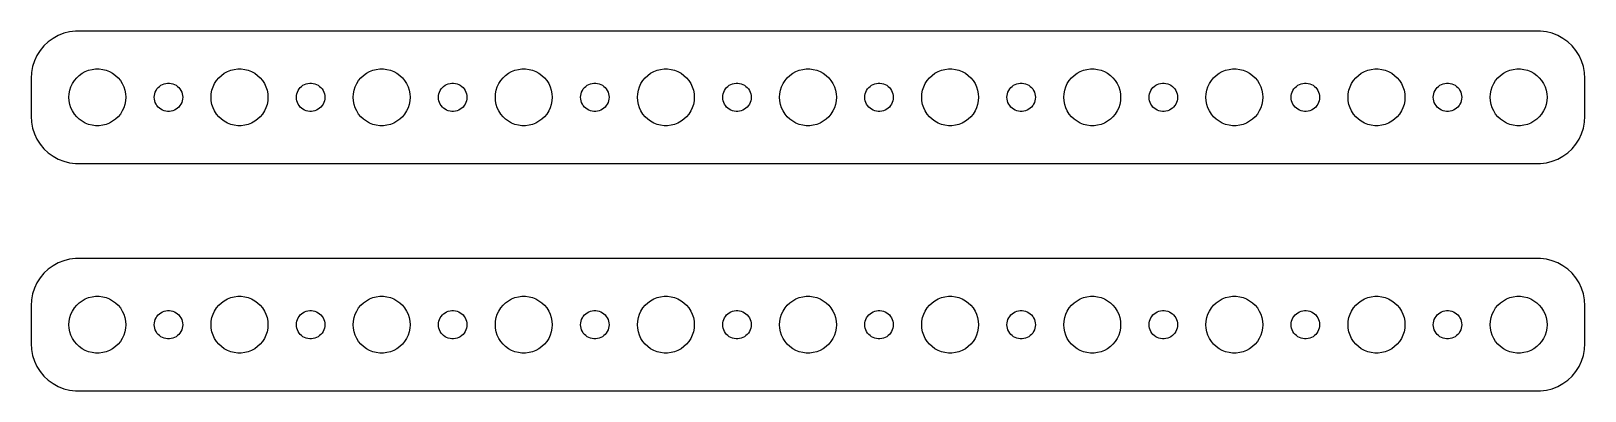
# Model space of a CAD drawing. Header units: metres. Extents: x -82 to 82, y 17 to 55.
import ezdxf

# ---------------------------------------------------------------- set-up
doc = ezdxf.new("R2010")
doc.units = ezdxf.units.M

msp = doc.modelspace()

# ---------------------------------------------------------------- linework, layer by layer
for p, q in [((-79.6791, 54.2216), (-80.1871, 53.8526)), ((-79.1289, 54.5241), (-79.6791, 54.2216)), ((-78.5451, 54.7553), (-79.1289, 54.5241)), ((-77.9369, 54.9114), (-78.5451, 54.7553)), ((-77.3139, 54.9901), (-77.9369, 54.9114)), ((77.3139, 54.9901), (-77.3139, 54.9901)), ((77.9369, 54.9114), (77.3139, 54.9901)), ((78.5451, 54.7553), (77.9369, 54.9114)), ((79.1289, 54.5241), (78.5451, 54.7553)), ((79.6791, 54.2216), (79.1289, 54.5241)), ((80.1871, 53.8526), (79.6791, 54.2216)), ((-81.0451, 52.9389), (-81.3815, 52.4088)), ((-80.6448, 53.4227), (-81.0451, 52.9389)), ((-80.1871, 53.8526), (-80.6448, 53.4227)), ((80.6448, 53.4227), (80.1871, 53.8526)), ((81.0451, 52.9389), (80.6448, 53.4227)), ((81.3815, 52.4088), (81.0451, 52.9389)), ((-81.8429, 51.2434), (-81.9606, 50.6267)), ((-81.6489, 51.8406), (-81.8429, 51.2434)), ((-81.3815, 52.4088), (-81.6489, 51.8406)), ((-76.2773, 50.7145), (-75.927, 50.8532)), ((-75.927, 50.8532), (-75.5621, 50.9469)), ((-75.5621, 50.9469), (-75.1884, 50.9941)), ((-75.1884, 50.9941), (-74.8116, 50.9941)), ((-74.8116, 50.9941), (-74.4379, 50.9469)), ((-74.4379, 50.9469), (-74.073, 50.8532)), ((-74.073, 50.8532), (-73.7227, 50.7145)), ((-61.2773, 50.7145), (-60.927, 50.8532)), ((-60.927, 50.8532), (-60.5621, 50.9469)), ((-60.5621, 50.9469), (-60.1884, 50.9941)), ((-60.1884, 50.9941), (-59.8116, 50.9941)), ((-59.8116, 50.9941), (-59.4379, 50.9469)), ((-59.4379, 50.9469), (-59.0729, 50.8532)), ((-59.0729, 50.8532), (-58.7227, 50.7145)), ((-46.2773, 50.7145), (-45.927, 50.8532)), ((-45.927, 50.8532), (-45.5621, 50.9469)), ((-45.5621, 50.9469), (-45.1884, 50.9941)), ((-45.1884, 50.9941), (-44.8116, 50.9941)), ((-44.8116, 50.9941), (-44.4379, 50.9469)), ((-44.4379, 50.9469), (-44.0729, 50.8532)), ((-44.0729, 50.8532), (-43.7227, 50.7145)), ((-31.2773, 50.7145), (-30.927, 50.8532)), ((-30.927, 50.8532), (-30.5621, 50.9469)), ((-30.5621, 50.9469), (-30.1884, 50.9941)), ((-30.1884, 50.9941), (-29.8116, 50.9941)), ((-29.8116, 50.9941), (-29.4379, 50.9469)), ((-29.4379, 50.9469), (-29.0729, 50.8532)), ((-29.0729, 50.8532), (-28.7227, 50.7145)), ((-16.2773, 50.7145), (-15.927, 50.8532)), ((-15.927, 50.8532), (-15.5621, 50.9469)), ((-15.5621, 50.9469), (-15.1884, 50.9941)), ((-15.1884, 50.9941), (-14.8116, 50.9941)), ((-14.8116, 50.9941), (-14.4379, 50.9469)), ((-14.4379, 50.9469), (-14.0729, 50.8532)), ((-14.0729, 50.8532), (-13.7227, 50.7145)), ((-1.27733, 50.7145), (-0.92705, 50.8532)), ((-0.92705, 50.8532), (-0.56213, 50.9469)), ((-0.56213, 50.9469), (-0.18837, 50.9941)), ((-0.18837, 50.9941), (0.18837, 50.9941)), ((0.18837, 50.9941), (0.56213, 50.9469)), ((0.56213, 50.9469), (0.92705, 50.8532)), ((0.92705, 50.8532), (1.27733, 50.7145)), ((13.7227, 50.7145), (14.0729, 50.8532)), ((14.0729, 50.8532), (14.4379, 50.9469)), ((14.4379, 50.9469), (14.8116, 50.9941)), ((14.8116, 50.9941), (15.1884, 50.9941)), ((15.1884, 50.9941), (15.5621, 50.9469)), ((15.5621, 50.9469), (15.927, 50.8532)), ((15.927, 50.8532), (16.2773, 50.7145)), ((28.7227, 50.7145), (29.0729, 50.8532)), ((29.0729, 50.8532), (29.4379, 50.9469)), ((29.4379, 50.9469), (29.8116, 50.9941)), ((29.8116, 50.9941), (30.1884, 50.9941)), ((30.1884, 50.9941), (30.5621, 50.9469)), ((30.5621, 50.9469), (30.927, 50.8532)), ((30.927, 50.8532), (31.2773, 50.7145)), ((43.7227, 50.7145), (44.0729, 50.8532)), ((44.0729, 50.8532), (44.4379, 50.9469)), ((44.4379, 50.9469), (44.8116, 50.9941)), ((44.8116, 50.9941), (45.1884, 50.9941)), ((45.1884, 50.9941), (45.5621, 50.9469)), ((45.5621, 50.9469), (45.927, 50.8532)), ((45.927, 50.8532), (46.2773, 50.7145)), ((58.7227, 50.7145), (59.0729, 50.8532)), ((59.0729, 50.8532), (59.4379, 50.9469)), ((59.4379, 50.9469), (59.8116, 50.9941)), ((59.8116, 50.9941), (60.1884, 50.9941)), ((60.1884, 50.9941), (60.5621, 50.9469)), ((60.5621, 50.9469), (60.927, 50.8532)), ((60.927, 50.8532), (61.2773, 50.7145)), ((73.7227, 50.7145), (74.073, 50.8532)), ((74.073, 50.8532), (74.4379, 50.9469)), ((74.4379, 50.9469), (74.8116, 50.9941)), ((74.8116, 50.9941), (75.1884, 50.9941)), ((75.1884, 50.9941), (75.5621, 50.9469)), ((75.5621, 50.9469), (75.927, 50.8532)), ((75.927, 50.8532), (76.2773, 50.7145)), ((81.6489, 51.8406), (81.3815, 52.4088)), ((81.8429, 51.2434), (81.6489, 51.8406)), ((81.9606, 50.6267), (81.8429, 51.2434)), ((-81.9606, 50.6267), (-82, 50)), ((-82, 50), (-82, 46)), ((-77.7893, 49.1044), (-77.6289, 49.4453)), ((-77.6289, 49.4453), (-77.427, 49.7634)), ((-77.427, 49.7634), (-77.1869, 50.0536)), ((-77.1869, 50.0536), (-76.9123, 50.3115)), ((-76.9123, 50.3115), (-76.6075, 50.533)), ((-76.6075, 50.533), (-76.2773, 50.7145)), ((-73.7227, 50.7145), (-73.3925, 50.533)), ((-73.3925, 50.533), (-73.0877, 50.3115)), ((-73.0877, 50.3115), (-72.8131, 50.0536)), ((-72.8131, 50.0536), (-72.573, 49.7634)), ((-72.573, 49.7634), (-72.3711, 49.4453)), ((-72.3711, 49.4453), (-72.2107, 49.1044)), ((-68.4561, 49.1558), (-68.3037, 49.2665)), ((-68.3037, 49.2665), (-68.1387, 49.3572)), ((-68.1387, 49.3572), (-67.9635, 49.4266)), ((-67.9635, 49.4266), (-67.7811, 49.4734)), ((-67.7811, 49.4734), (-67.5942, 49.497)), ((-67.5942, 49.497), (-67.4058, 49.497)), ((-67.4058, 49.497), (-67.2189, 49.4734)), ((-67.2189, 49.4734), (-67.0365, 49.4266)), ((-67.0365, 49.4266), (-66.8613, 49.3572)), ((-66.8613, 49.3572), (-66.6963, 49.2665)), ((-66.6963, 49.2665), (-66.5439, 49.1558)), ((-62.7893, 49.1044), (-62.6289, 49.4453)), ((-62.6289, 49.4453), (-62.427, 49.7634)), ((-62.427, 49.7634), (-62.1869, 50.0536)), ((-62.1869, 50.0536), (-61.9123, 50.3115)), ((-61.9123, 50.3115), (-61.6075, 50.533)), ((-61.6075, 50.533), (-61.2773, 50.7145)), ((-58.7227, 50.7145), (-58.3925, 50.533)), ((-58.3925, 50.533), (-58.0877, 50.3115)), ((-58.0877, 50.3115), (-57.8131, 50.0536)), ((-57.8131, 50.0536), (-57.5729, 49.7634)), ((-57.5729, 49.7634), (-57.3711, 49.4453)), ((-57.3711, 49.4453), (-57.2107, 49.1044)), ((-53.4561, 49.1558), (-53.3037, 49.2665)), ((-53.3037, 49.2665), (-53.1387, 49.3572)), ((-53.1387, 49.3572), (-52.9635, 49.4266)), ((-52.9635, 49.4266), (-52.7811, 49.4734)), ((-52.7811, 49.4734), (-52.5942, 49.497)), ((-52.5942, 49.497), (-52.4058, 49.497)), ((-52.4058, 49.497), (-52.2189, 49.4734)), ((-52.2189, 49.4734), (-52.0365, 49.4266)), ((-52.0365, 49.4266), (-51.8613, 49.3572)), ((-51.8613, 49.3572), (-51.6963, 49.2665)), ((-51.6963, 49.2665), (-51.5439, 49.1558)), ((-47.7893, 49.1044), (-47.6289, 49.4453)), ((-47.6289, 49.4453), (-47.427, 49.7634)), ((-47.427, 49.7634), (-47.1869, 50.0536)), ((-47.1869, 50.0536), (-46.9123, 50.3115)), ((-46.9123, 50.3115), (-46.6075, 50.533)), ((-46.6075, 50.533), (-46.2773, 50.7145)), ((-43.7227, 50.7145), (-43.3925, 50.533)), ((-43.3925, 50.533), (-43.0877, 50.3115)), ((-43.0877, 50.3115), (-42.8131, 50.0536)), ((-42.8131, 50.0536), (-42.5729, 49.7634)), ((-42.5729, 49.7634), (-42.3711, 49.4453)), ((-42.3711, 49.4453), (-42.2107, 49.1044)), ((-38.4561, 49.1558), (-38.3037, 49.2665)), ((-38.3037, 49.2665), (-38.1387, 49.3572)), ((-38.1387, 49.3572), (-37.9635, 49.4266)), ((-37.9635, 49.4266), (-37.7811, 49.4734)), ((-37.7811, 49.4734), (-37.5942, 49.497)), ((-37.5942, 49.497), (-37.4058, 49.497)), ((-37.4058, 49.497), (-37.2189, 49.4734)), ((-37.2189, 49.4734), (-37.0365, 49.4266)), ((-37.0365, 49.4266), (-36.8613, 49.3572)), ((-36.8613, 49.3572), (-36.6963, 49.2665)), ((-36.6963, 49.2665), (-36.5439, 49.1558)), ((-32.7893, 49.1044), (-32.6289, 49.4453)), ((-32.6289, 49.4453), (-32.427, 49.7634)), ((-32.427, 49.7634), (-32.1869, 50.0536)), ((-32.1869, 50.0536), (-31.9123, 50.3115)), ((-31.9123, 50.3115), (-31.6075, 50.533)), ((-31.6075, 50.533), (-31.2773, 50.7145)), ((-28.7227, 50.7145), (-28.3925, 50.533)), ((-28.3925, 50.533), (-28.0877, 50.3115)), ((-28.0877, 50.3115), (-27.8131, 50.0536)), ((-27.8131, 50.0536), (-27.5729, 49.7634)), ((-27.5729, 49.7634), (-27.3711, 49.4453)), ((-27.3711, 49.4453), (-27.2107, 49.1044)), ((-23.4561, 49.1558), (-23.3037, 49.2665)), ((-23.3037, 49.2665), (-23.1387, 49.3572)), ((-23.1387, 49.3572), (-22.9635, 49.4266)), ((-22.9635, 49.4266), (-22.7811, 49.4734)), ((-22.7811, 49.4734), (-22.5942, 49.497)), ((-22.5942, 49.497), (-22.4058, 49.497)), ((-22.4058, 49.497), (-22.2189, 49.4734)), ((-22.2189, 49.4734), (-22.0365, 49.4266)), ((-22.0365, 49.4266), (-21.8613, 49.3572)), ((-21.8613, 49.3572), (-21.6963, 49.2665)), ((-21.6963, 49.2665), (-21.5439, 49.1558)), ((-17.7893, 49.1044), (-17.6289, 49.4453)), ((-17.6289, 49.4453), (-17.427, 49.7634)), ((-17.427, 49.7634), (-17.1869, 50.0536)), ((-17.1869, 50.0536), (-16.9123, 50.3115)), ((-16.9123, 50.3115), (-16.6075, 50.533)), ((-16.6075, 50.533), (-16.2773, 50.7145)), ((-13.7227, 50.7145), (-13.3925, 50.533)), ((-13.3925, 50.533), (-13.0877, 50.3115)), ((-13.0877, 50.3115), (-12.8131, 50.0536)), ((-12.8131, 50.0536), (-12.5729, 49.7634)), ((-12.5729, 49.7634), (-12.3711, 49.4453)), ((-12.3711, 49.4453), (-12.2107, 49.1044)), ((-8.45613, 49.1558), (-8.30373, 49.2665)), ((-8.30373, 49.2665), (-8.13866, 49.3572)), ((-8.13866, 49.3572), (-7.96352, 49.4266)), ((-7.96352, 49.4266), (-7.78107, 49.4734)), ((-7.78107, 49.4734), (-7.59418, 49.497)), ((-7.59418, 49.497), (-7.40581, 49.497)), ((-7.40581, 49.497), (-7.21892, 49.4734)), ((-7.21892, 49.4734), (-7.03647, 49.4266)), ((-7.03647, 49.4266), (-6.86133, 49.3572)), ((-6.86133, 49.3572), (-6.69626, 49.2665)), ((-6.69626, 49.2665), (-6.54385, 49.1558)), ((-2.78932, 49.1044), (-2.62891, 49.4453)), ((-2.62891, 49.4453), (-2.42705, 49.7634)), ((-2.42705, 49.7634), (-2.1869, 50.0536)), ((-2.1869, 50.0536), (-1.91226, 50.3115)), ((-1.91226, 50.3115), (-1.60747, 50.533)), ((-1.60747, 50.533), (-1.27733, 50.7145)), ((1.27733, 50.7145), (1.60747, 50.533)), ((1.60747, 50.533), (1.91226, 50.3115)), ((1.91226, 50.3115), (2.1869, 50.0536)), ((2.1869, 50.0536), (2.42705, 49.7634)), ((2.42705, 49.7634), (2.62891, 49.4453)), ((2.62891, 49.4453), (2.78932, 49.1044)), ((6.54385, 49.1558), (6.69626, 49.2665)), ((6.69626, 49.2665), (6.86133, 49.3572)), ((6.86133, 49.3572), (7.03647, 49.4266)), ((7.03647, 49.4266), (7.21892, 49.4734)), ((7.21892, 49.4734), (7.40581, 49.497)), ((7.40581, 49.497), (7.59418, 49.497)), ((7.59418, 49.497), (7.78107, 49.4734)), ((7.78107, 49.4734), (7.96352, 49.4266)), ((7.96352, 49.4266), (8.13866, 49.3572)), ((8.13866, 49.3572), (8.30373, 49.2665)), ((8.30373, 49.2665), (8.45613, 49.1558)), ((12.2107, 49.1044), (12.3711, 49.4453)), ((12.3711, 49.4453), (12.5729, 49.7634)), ((12.5729, 49.7634), (12.8131, 50.0536)), ((12.8131, 50.0536), (13.0877, 50.3115)), ((13.0877, 50.3115), (13.3925, 50.533)), ((13.3925, 50.533), (13.7227, 50.7145)), ((16.2773, 50.7145), (16.6075, 50.533)), ((16.6075, 50.533), (16.9123, 50.3115)), ((16.9123, 50.3115), (17.1869, 50.0536)), ((17.1869, 50.0536), (17.427, 49.7634)), ((17.427, 49.7634), (17.6289, 49.4453)), ((17.6289, 49.4453), (17.7893, 49.1044)), ((21.5439, 49.1558), (21.6963, 49.2665)), ((21.6963, 49.2665), (21.8613, 49.3572)), ((21.8613, 49.3572), (22.0365, 49.4266)), ((22.0365, 49.4266), (22.2189, 49.4734)), ((22.2189, 49.4734), (22.4058, 49.497)), ((22.4058, 49.497), (22.5942, 49.497)), ((22.5942, 49.497), (22.7811, 49.4734)), ((22.7811, 49.4734), (22.9635, 49.4266)), ((22.9635, 49.4266), (23.1387, 49.3572)), ((23.1387, 49.3572), (23.3037, 49.2665)), ((23.3037, 49.2665), (23.4561, 49.1558)), ((27.2107, 49.1044), (27.3711, 49.4453)), ((27.3711, 49.4453), (27.5729, 49.7634)), ((27.5729, 49.7634), (27.8131, 50.0536)), ((27.8131, 50.0536), (28.0877, 50.3115)), ((28.0877, 50.3115), (28.3925, 50.533)), ((28.3925, 50.533), (28.7227, 50.7145)), ((31.2773, 50.7145), (31.6075, 50.533)), ((31.6075, 50.533), (31.9123, 50.3115)), ((31.9123, 50.3115), (32.1869, 50.0536)), ((32.1869, 50.0536), (32.427, 49.7634)), ((32.427, 49.7634), (32.6289, 49.4453)), ((32.6289, 49.4453), (32.7893, 49.1044)), ((36.5439, 49.1558), (36.6963, 49.2665)), ((36.6963, 49.2665), (36.8613, 49.3572)), ((36.8613, 49.3572), (37.0365, 49.4266)), ((37.0365, 49.4266), (37.2189, 49.4734)), ((37.2189, 49.4734), (37.4058, 49.497)), ((37.4058, 49.497), (37.5942, 49.497)), ((37.5942, 49.497), (37.7811, 49.4734)), ((37.7811, 49.4734), (37.9635, 49.4266)), ((37.9635, 49.4266), (38.1387, 49.3572)), ((38.1387, 49.3572), (38.3037, 49.2665)), ((38.3037, 49.2665), (38.4561, 49.1558)), ((42.2107, 49.1044), (42.3711, 49.4453)), ((42.3711, 49.4453), (42.5729, 49.7634)), ((42.5729, 49.7634), (42.8131, 50.0536)), ((42.8131, 50.0536), (43.0877, 50.3115)), ((43.0877, 50.3115), (43.3925, 50.533)), ((43.3925, 50.533), (43.7227, 50.7145)), ((46.2773, 50.7145), (46.6075, 50.533)), ((46.6075, 50.533), (46.9123, 50.3115)), ((46.9123, 50.3115), (47.1869, 50.0536)), ((47.1869, 50.0536), (47.427, 49.7634)), ((47.427, 49.7634), (47.6289, 49.4453)), ((47.6289, 49.4453), (47.7893, 49.1044)), ((51.5439, 49.1558), (51.6963, 49.2665)), ((51.6963, 49.2665), (51.8613, 49.3572)), ((51.8613, 49.3572), (52.0365, 49.4266)), ((52.0365, 49.4266), (52.2189, 49.4734)), ((52.2189, 49.4734), (52.4058, 49.497)), ((52.4058, 49.497), (52.5942, 49.497)), ((52.5942, 49.497), (52.7811, 49.4734)), ((52.7811, 49.4734), (52.9635, 49.4266)), ((52.9635, 49.4266), (53.1387, 49.3572)), ((53.1387, 49.3572), (53.3037, 49.2665)), ((53.3037, 49.2665), (53.4561, 49.1558)), ((57.2107, 49.1044), (57.3711, 49.4453)), ((57.3711, 49.4453), (57.5729, 49.7634)), ((57.5729, 49.7634), (57.8131, 50.0536)), ((57.8131, 50.0536), (58.0877, 50.3115)), ((58.0877, 50.3115), (58.3925, 50.533)), ((58.3925, 50.533), (58.7227, 50.7145)), ((61.2773, 50.7145), (61.6075, 50.533)), ((61.6075, 50.533), (61.9123, 50.3115)), ((61.9123, 50.3115), (62.1869, 50.0536)), ((62.1869, 50.0536), (62.427, 49.7634)), ((62.427, 49.7634), (62.6289, 49.4453)), ((62.6289, 49.4453), (62.7893, 49.1044)), ((66.5439, 49.1558), (66.6963, 49.2665)), ((66.6963, 49.2665), (66.8613, 49.3572)), ((66.8613, 49.3572), (67.0365, 49.4266)), ((67.0365, 49.4266), (67.2189, 49.4734)), ((67.2189, 49.4734), (67.4058, 49.497)), ((67.4058, 49.497), (67.5942, 49.497)), ((67.5942, 49.497), (67.7811, 49.4734)), ((67.7811, 49.4734), (67.9635, 49.4266)), ((67.9635, 49.4266), (68.1387, 49.3572)), ((68.1387, 49.3572), (68.3037, 49.2665)), ((68.3037, 49.2665), (68.4561, 49.1558)), ((72.2107, 49.1044), (72.3711, 49.4453)), ((72.3711, 49.4453), (72.573, 49.7634)), ((72.573, 49.7634), (72.8131, 50.0536)), ((72.8131, 50.0536), (73.0877, 50.3115)), ((73.0877, 50.3115), (73.3925, 50.533)), ((73.3925, 50.533), (73.7227, 50.7145)), ((76.2773, 50.7145), (76.6075, 50.533)), ((76.6075, 50.533), (76.9123, 50.3115)), ((76.9123, 50.3115), (77.1869, 50.0536)), ((77.1869, 50.0536), (77.427, 49.7634)), ((77.427, 49.7634), (77.6289, 49.4453)), ((77.6289, 49.4453), (77.7893, 49.1044)), ((82, 50), (81.9606, 50.6267)), ((82, 46), (82, 50)), ((-78, 48), (-77.9763, 48.376)), ((-77.9763, 47.624), (-78, 48)), ((-77.9763, 48.376), (-77.9057, 48.7461)), ((-77.9057, 47.2539), (-77.9763, 47.624)), ((-77.9057, 48.7461), (-77.7893, 49.1044)), ((-72.2107, 49.1044), (-72.0943, 48.7461)), ((-72.0943, 48.7461), (-72.0237, 48.376)), ((-72.0237, 47.624), (-72.0943, 47.2539)), ((-72.0237, 48.376), (-72, 48)), ((-72, 48), (-72.0237, 47.624)), ((-69, 48), (-68.9882, 48.188)), ((-68.9882, 47.812), (-69, 48)), ((-68.9882, 48.188), (-68.9529, 48.373)), ((-68.9529, 47.627), (-68.9882, 47.812)), ((-68.9529, 48.373), (-68.8947, 48.5522)), ((-68.8947, 47.4478), (-68.9529, 47.627)), ((-68.8947, 48.5522), (-68.8145, 48.7226)), ((-68.8145, 48.7226), (-68.7135, 48.8817)), ((-68.7135, 48.8817), (-68.5934, 49.0268)), ((-68.5934, 49.0268), (-68.4561, 49.1558)), ((-66.5439, 49.1558), (-66.4065, 49.0268)), ((-66.4065, 49.0268), (-66.2865, 48.8817)), ((-66.2865, 48.8817), (-66.1855, 48.7226)), ((-66.1855, 48.7226), (-66.1053, 48.5522)), ((-66.1053, 48.5522), (-66.0471, 48.373)), ((-66.0471, 47.627), (-66.1053, 47.4478)), ((-66.0471, 48.373), (-66.0118, 48.188)), ((-66.0118, 47.812), (-66.0471, 47.627)), ((-66.0118, 48.188), (-66, 48)), ((-66, 48), (-66.0118, 47.812)), ((-63, 48), (-62.9763, 48.376)), ((-62.9763, 47.624), (-63, 48)), ((-62.9763, 48.376), (-62.9057, 48.7461)), ((-62.9057, 47.2539), (-62.9763, 47.624)), ((-62.9057, 48.7461), (-62.7893, 49.1044)), ((-57.2107, 49.1044), (-57.0942, 48.7461)), ((-57.0942, 48.7461), (-57.0237, 48.376)), ((-57.0237, 47.624), (-57.0942, 47.2539)), ((-57.0237, 48.376), (-57, 48)), ((-57, 48), (-57.0237, 47.624)), ((-54, 48), (-53.9882, 48.188)), ((-53.9882, 47.812), (-54, 48)), ((-53.9882, 48.188), (-53.9529, 48.373)), ((-53.9529, 47.627), (-53.9882, 47.812)), ((-53.9529, 48.373), (-53.8947, 48.5522)), ((-53.8947, 47.4478), (-53.9529, 47.627)), ((-53.8947, 48.5522), (-53.8145, 48.7226)), ((-53.8145, 48.7226), (-53.7135, 48.8817)), ((-53.7135, 48.8817), (-53.5934, 49.0268)), ((-53.5934, 49.0268), (-53.4561, 49.1558)), ((-51.5439, 49.1558), (-51.4065, 49.0268)), ((-51.4065, 49.0268), (-51.2865, 48.8817)), ((-51.2865, 48.8817), (-51.1855, 48.7226)), ((-51.1855, 48.7226), (-51.1053, 48.5522)), ((-51.1053, 48.5522), (-51.0471, 48.373)), ((-51.0471, 47.627), (-51.1053, 47.4478)), ((-51.0471, 48.373), (-51.0118, 48.188)), ((-51.0118, 47.812), (-51.0471, 47.627)), ((-51.0118, 48.188), (-51, 48)), ((-51, 48), (-51.0118, 47.812)), ((-48, 48), (-47.9763, 48.376)), ((-47.9763, 47.624), (-48, 48)), ((-47.9763, 48.376), (-47.9057, 48.7461)), ((-47.9057, 47.2539), (-47.9763, 47.624)), ((-47.9057, 48.7461), (-47.7893, 49.1044)), ((-42.2107, 49.1044), (-42.0942, 48.7461)), ((-42.0942, 48.7461), (-42.0237, 48.376)), ((-42.0237, 47.624), (-42.0942, 47.2539)), ((-42.0237, 48.376), (-42, 48)), ((-42, 48), (-42.0237, 47.624)), ((-39, 48), (-38.9882, 48.188)), ((-38.9882, 47.812), (-39, 48)), ((-38.9882, 48.188), (-38.9529, 48.373)), ((-38.9529, 47.627), (-38.9882, 47.812)), ((-38.9529, 48.373), (-38.8947, 48.5522)), ((-38.8947, 47.4478), (-38.9529, 47.627)), ((-38.8947, 48.5522), (-38.8145, 48.7226)), ((-38.8145, 48.7226), (-38.7135, 48.8817)), ((-38.7135, 48.8817), (-38.5934, 49.0268)), ((-38.5934, 49.0268), (-38.4561, 49.1558)), ((-36.5439, 49.1558), (-36.4065, 49.0268)), ((-36.4065, 49.0268), (-36.2865, 48.8817)), ((-36.2865, 48.8817), (-36.1855, 48.7226)), ((-36.1855, 48.7226), (-36.1053, 48.5522)), ((-36.1053, 48.5522), (-36.0471, 48.373)), ((-36.0471, 47.627), (-36.1053, 47.4478)), ((-36.0471, 48.373), (-36.0118, 48.188)), ((-36.0118, 47.812), (-36.0471, 47.627)), ((-36.0118, 48.188), (-36, 48)), ((-36, 48), (-36.0118, 47.812)), ((-33, 48), (-32.9763, 48.376)), ((-32.9763, 47.624), (-33, 48)), ((-32.9763, 48.376), (-32.9057, 48.7461)), ((-32.9057, 47.2539), (-32.9763, 47.624)), ((-32.9057, 48.7461), (-32.7893, 49.1044)), ((-27.2107, 49.1044), (-27.0942, 48.7461)), ((-27.0942, 48.7461), (-27.0237, 48.376)), ((-27.0237, 47.624), (-27.0942, 47.2539)), ((-27.0237, 48.376), (-27, 48)), ((-27, 48), (-27.0237, 47.624)), ((-24, 48), (-23.9882, 48.188)), ((-23.9882, 47.812), (-24, 48)), ((-23.9882, 48.188), (-23.9529, 48.373)), ((-23.9529, 47.627), (-23.9882, 47.812)), ((-23.9529, 48.373), (-23.8947, 48.5522)), ((-23.8947, 47.4478), (-23.9529, 47.627)), ((-23.8947, 48.5522), (-23.8145, 48.7226)), ((-23.8145, 48.7226), (-23.7135, 48.8817)), ((-23.7135, 48.8817), (-23.5934, 49.0268)), ((-23.5934, 49.0268), (-23.4561, 49.1558)), ((-21.5439, 49.1558), (-21.4065, 49.0268)), ((-21.4065, 49.0268), (-21.2865, 48.8817)), ((-21.2865, 48.8817), (-21.1855, 48.7226)), ((-21.1855, 48.7226), (-21.1053, 48.5522)), ((-21.1053, 48.5522), (-21.0471, 48.373)), ((-21.0471, 47.627), (-21.1053, 47.4478)), ((-21.0471, 48.373), (-21.0118, 48.188)), ((-21.0118, 47.812), (-21.0471, 47.627)), ((-21.0118, 48.188), (-21, 48)), ((-21, 48), (-21.0118, 47.812)), ((-18, 48), (-17.9763, 48.376)), ((-17.9763, 47.624), (-18, 48)), ((-17.9763, 48.376), (-17.9057, 48.7461)), ((-17.9057, 47.2539), (-17.9763, 47.624)), ((-17.9057, 48.7461), (-17.7893, 49.1044)), ((-12.2107, 49.1044), (-12.0942, 48.7461)), ((-12.0942, 48.7461), (-12.0237, 48.376)), ((-12.0237, 47.624), (-12.0942, 47.2539)), ((-12.0237, 48.376), (-12, 48)), ((-12, 48), (-12.0237, 47.624)), ((-9, 48), (-8.98816, 48.188)), ((-8.98816, 47.812), (-9, 48)), ((-8.98816, 48.188), (-8.95287, 48.373)), ((-8.95287, 47.627), (-8.98816, 47.812)), ((-8.95287, 48.373), (-8.89465, 48.5522)), ((-8.89465, 47.4478), (-8.95287, 47.627)), ((-8.89465, 48.5522), (-8.81445, 48.7226)), ((-8.81445, 48.7226), (-8.71352, 48.8817)), ((-8.71352, 48.8817), (-8.59344, 49.0268)), ((-8.59344, 49.0268), (-8.45613, 49.1558)), ((-6.54385, 49.1558), (-6.40654, 49.0268)), ((-6.40654, 49.0268), (-6.28647, 48.8817)), ((-6.28647, 48.8817), (-6.18553, 48.7226)), ((-6.18553, 48.7226), (-6.10533, 48.5522)), ((-6.10533, 48.5522), (-6.04712, 48.373)), ((-6.04712, 47.627), (-6.10533, 47.4478)), ((-6.04712, 48.373), (-6.01183, 48.188)), ((-6.01183, 47.812), (-6.04712, 47.627)), ((-6.01183, 48.188), (-6, 48)), ((-6, 48), (-6.01183, 47.812)), ((-3, 48), (-2.97633, 48.376)), ((-2.97633, 47.624), (-3, 48)), ((-2.97633, 48.376), (-2.90575, 48.7461)), ((-2.90575, 47.2539), (-2.97633, 47.624)), ((-2.90575, 48.7461), (-2.78932, 49.1044)), ((2.78932, 49.1044), (2.90575, 48.7461)), ((2.90575, 48.7461), (2.97633, 48.376)), ((2.97633, 47.624), (2.90575, 47.2539)), ((2.97633, 48.376), (3, 48)), ((3, 48), (2.97633, 47.624)), ((6, 48), (6.01183, 48.188)), ((6.01183, 47.812), (6, 48)), ((6.01183, 48.188), (6.04712, 48.373)), ((6.04712, 47.627), (6.01183, 47.812)), ((6.04712, 48.373), (6.10533, 48.5522)), ((6.10533, 47.4478), (6.04712, 47.627)), ((6.10533, 48.5522), (6.18553, 48.7226)), ((6.18553, 48.7226), (6.28647, 48.8817)), ((6.28647, 48.8817), (6.40654, 49.0268)), ((6.40654, 49.0268), (6.54385, 49.1558)), ((8.45613, 49.1558), (8.59344, 49.0268)), ((8.59344, 49.0268), (8.71352, 48.8817)), ((8.71352, 48.8817), (8.81445, 48.7226)), ((8.81445, 48.7226), (8.89465, 48.5522)), ((8.89465, 48.5522), (8.95287, 48.373)), ((8.95287, 47.627), (8.89465, 47.4478)), ((8.95287, 48.373), (8.98816, 48.188)), ((8.98816, 47.812), (8.95287, 47.627)), ((8.98816, 48.188), (9, 48)), ((9, 48), (8.98816, 47.812)), ((12, 48), (12.0237, 48.376)), ((12.0237, 47.624), (12, 48)), ((12.0237, 48.376), (12.0942, 48.7461)), ((12.0942, 47.2539), (12.0237, 47.624)), ((12.0942, 48.7461), (12.2107, 49.1044)), ((17.7893, 49.1044), (17.9057, 48.7461)), ((17.9057, 48.7461), (17.9763, 48.376)), ((17.9763, 47.624), (17.9057, 47.2539)), ((17.9763, 48.376), (18, 48)), ((18, 48), (17.9763, 47.624)), ((21, 48), (21.0118, 48.188)), ((21.0118, 47.812), (21, 48)), ((21.0118, 48.188), (21.0471, 48.373)), ((21.0471, 47.627), (21.0118, 47.812)), ((21.0471, 48.373), (21.1053, 48.5522)), ((21.1053, 47.4478), (21.0471, 47.627)), ((21.1053, 48.5522), (21.1855, 48.7226)), ((21.1855, 48.7226), (21.2865, 48.8817)), ((21.2865, 48.8817), (21.4065, 49.0268)), ((21.4065, 49.0268), (21.5439, 49.1558)), ((23.4561, 49.1558), (23.5934, 49.0268)), ((23.5934, 49.0268), (23.7135, 48.8817)), ((23.7135, 48.8817), (23.8145, 48.7226)), ((23.8145, 48.7226), (23.8947, 48.5522)), ((23.8947, 48.5522), (23.9529, 48.373)), ((23.9529, 47.627), (23.8947, 47.4478)), ((23.9529, 48.373), (23.9882, 48.188)), ((23.9882, 47.812), (23.9529, 47.627)), ((23.9882, 48.188), (24, 48)), ((24, 48), (23.9882, 47.812)), ((27, 48), (27.0237, 48.376)), ((27.0237, 47.624), (27, 48)), ((27.0237, 48.376), (27.0942, 48.7461)), ((27.0942, 47.2539), (27.0237, 47.624)), ((27.0942, 48.7461), (27.2107, 49.1044)), ((32.7893, 49.1044), (32.9057, 48.7461)), ((32.9057, 48.7461), (32.9763, 48.376)), ((32.9763, 47.624), (32.9057, 47.2539)), ((32.9763, 48.376), (33, 48)), ((33, 48), (32.9763, 47.624)), ((36, 48), (36.0118, 48.188)), ((36.0118, 47.812), (36, 48)), ((36.0118, 48.188), (36.0471, 48.373)), ((36.0471, 47.627), (36.0118, 47.812)), ((36.0471, 48.373), (36.1053, 48.5522)), ((36.1053, 47.4478), (36.0471, 47.627)), ((36.1053, 48.5522), (36.1855, 48.7226)), ((36.1855, 48.7226), (36.2865, 48.8817)), ((36.2865, 48.8817), (36.4065, 49.0268)), ((36.4065, 49.0268), (36.5439, 49.1558)), ((38.4561, 49.1558), (38.5934, 49.0268)), ((38.5934, 49.0268), (38.7135, 48.8817)), ((38.7135, 48.8817), (38.8145, 48.7226)), ((38.8145, 48.7226), (38.8947, 48.5522)), ((38.8947, 48.5522), (38.9529, 48.373)), ((38.9529, 47.627), (38.8947, 47.4478)), ((38.9529, 48.373), (38.9882, 48.188)), ((38.9882, 47.812), (38.9529, 47.627)), ((38.9882, 48.188), (39, 48)), ((39, 48), (38.9882, 47.812)), ((42, 48), (42.0237, 48.376)), ((42.0237, 47.624), (42, 48)), ((42.0237, 48.376), (42.0942, 48.7461)), ((42.0942, 47.2539), (42.0237, 47.624)), ((42.0942, 48.7461), (42.2107, 49.1044)), ((47.7893, 49.1044), (47.9057, 48.7461)), ((47.9057, 48.7461), (47.9763, 48.376)), ((47.9763, 47.624), (47.9057, 47.2539)), ((47.9763, 48.376), (48, 48)), ((48, 48), (47.9763, 47.624)), ((51, 48), (51.0118, 48.188)), ((51.0118, 47.812), (51, 48)), ((51.0118, 48.188), (51.0471, 48.373)), ((51.0471, 47.627), (51.0118, 47.812)), ((51.0471, 48.373), (51.1053, 48.5522)), ((51.1053, 47.4478), (51.0471, 47.627)), ((51.1053, 48.5522), (51.1855, 48.7226)), ((51.1855, 48.7226), (51.2865, 48.8817)), ((51.2865, 48.8817), (51.4065, 49.0268)), ((51.4065, 49.0268), (51.5439, 49.1558)), ((53.4561, 49.1558), (53.5934, 49.0268)), ((53.5934, 49.0268), (53.7135, 48.8817)), ((53.7135, 48.8817), (53.8145, 48.7226)), ((53.8145, 48.7226), (53.8947, 48.5522)), ((53.8947, 48.5522), (53.9529, 48.373)), ((53.9529, 47.627), (53.8947, 47.4478)), ((53.9529, 48.373), (53.9882, 48.188)), ((53.9882, 47.812), (53.9529, 47.627)), ((53.9882, 48.188), (54, 48)), ((54, 48), (53.9882, 47.812)), ((57, 48), (57.0237, 48.376)), ((57.0237, 47.624), (57, 48)), ((57.0237, 48.376), (57.0942, 48.7461)), ((57.0942, 47.2539), (57.0237, 47.624)), ((57.0942, 48.7461), (57.2107, 49.1044)), ((62.7893, 49.1044), (62.9057, 48.7461)), ((62.9057, 48.7461), (62.9763, 48.376)), ((62.9763, 47.624), (62.9057, 47.2539)), ((62.9763, 48.376), (63, 48)), ((63, 48), (62.9763, 47.624)), ((66, 48), (66.0118, 48.188)), ((66.0118, 47.812), (66, 48)), ((66.0118, 48.188), (66.0471, 48.373)), ((66.0471, 47.627), (66.0118, 47.812)), ((66.0471, 48.373), (66.1053, 48.5522)), ((66.1053, 47.4478), (66.0471, 47.627)), ((66.1053, 48.5522), (66.1855, 48.7226)), ((66.1855, 48.7226), (66.2865, 48.8817)), ((66.2865, 48.8817), (66.4065, 49.0268)), ((66.4065, 49.0268), (66.5439, 49.1558)), ((68.4561, 49.1558), (68.5934, 49.0268)), ((68.5934, 49.0268), (68.7135, 48.8817)), ((68.7135, 48.8817), (68.8145, 48.7226)), ((68.8145, 48.7226), (68.8947, 48.5522)), ((68.8947, 48.5522), (68.9529, 48.373)), ((68.9529, 47.627), (68.8947, 47.4478)), ((68.9529, 48.373), (68.9882, 48.188)), ((68.9882, 47.812), (68.9529, 47.627)), ((68.9882, 48.188), (69, 48)), ((69, 48), (68.9882, 47.812)), ((72, 48), (72.0237, 48.376)), ((72.0237, 47.624), (72, 48)), ((72.0237, 48.376), (72.0943, 48.7461)), ((72.0943, 47.2539), (72.0237, 47.624)), ((72.0943, 48.7461), (72.2107, 49.1044)), ((77.7893, 49.1044), (77.9057, 48.7461)), ((77.9057, 48.7461), (77.9763, 48.376)), ((77.9763, 47.624), (77.9057, 47.2539)), ((77.9763, 48.376), (78, 48)), ((78, 48), (77.9763, 47.624)), ((-82, 46), (-81.9606, 45.3733)), ((-77.7893, 46.8956), (-77.9057, 47.2539)), ((-77.6289, 46.5547), (-77.7893, 46.8956)), ((-77.427, 46.2366), (-77.6289, 46.5547)), ((-77.1869, 45.9464), (-77.427, 46.2366)), ((-76.9123, 45.6885), (-77.1869, 45.9464)), ((-72.8131, 45.9464), (-73.0877, 45.6885)), ((-72.573, 46.2366), (-72.8131, 45.9464)), ((-72.3711, 46.5547), (-72.573, 46.2366)), ((-72.2107, 46.8956), (-72.3711, 46.5547)), ((-72.0943, 47.2539), (-72.2107, 46.8956)), ((-68.8145, 47.2774), (-68.8947, 47.4478)), ((-68.7135, 47.1183), (-68.8145, 47.2774)), ((-68.5934, 46.9732), (-68.7135, 47.1183)), ((-68.4561, 46.8442), (-68.5934, 46.9732)), ((-68.3037, 46.7335), (-68.4561, 46.8442)), ((-68.1387, 46.6428), (-68.3037, 46.7335)), ((-67.9635, 46.5734), (-68.1387, 46.6428)), ((-67.7811, 46.5266), (-67.9635, 46.5734)), ((-67.5942, 46.503), (-67.7811, 46.5266)), ((-67.4058, 46.503), (-67.5942, 46.503)), ((-67.2189, 46.5266), (-67.4058, 46.503)), ((-67.0365, 46.5734), (-67.2189, 46.5266)), ((-66.8613, 46.6428), (-67.0365, 46.5734)), ((-66.6963, 46.7335), (-66.8613, 46.6428)), ((-66.5439, 46.8442), (-66.6963, 46.7335)), ((-66.4065, 46.9732), (-66.5439, 46.8442)), ((-66.2865, 47.1183), (-66.4065, 46.9732)), ((-66.1855, 47.2774), (-66.2865, 47.1183)), ((-66.1053, 47.4478), (-66.1855, 47.2774)), ((-62.7893, 46.8956), (-62.9057, 47.2539)), ((-62.6289, 46.5547), (-62.7893, 46.8956)), ((-62.427, 46.2366), (-62.6289, 46.5547)), ((-62.1869, 45.9464), (-62.427, 46.2366)), ((-61.9123, 45.6885), (-62.1869, 45.9464)), ((-57.8131, 45.9464), (-58.0877, 45.6885)), ((-57.5729, 46.2366), (-57.8131, 45.9464)), ((-57.3711, 46.5547), (-57.5729, 46.2366)), ((-57.2107, 46.8956), (-57.3711, 46.5547)), ((-57.0942, 47.2539), (-57.2107, 46.8956)), ((-53.8145, 47.2774), (-53.8947, 47.4478)), ((-53.7135, 47.1183), (-53.8145, 47.2774)), ((-53.5934, 46.9732), (-53.7135, 47.1183)), ((-53.4561, 46.8442), (-53.5934, 46.9732)), ((-53.3037, 46.7335), (-53.4561, 46.8442)), ((-53.1387, 46.6428), (-53.3037, 46.7335)), ((-52.9635, 46.5734), (-53.1387, 46.6428)), ((-52.7811, 46.5266), (-52.9635, 46.5734)), ((-52.5942, 46.503), (-52.7811, 46.5266)), ((-52.4058, 46.503), (-52.5942, 46.503)), ((-52.2189, 46.5266), (-52.4058, 46.503)), ((-52.0365, 46.5734), (-52.2189, 46.5266)), ((-51.8613, 46.6428), (-52.0365, 46.5734)), ((-51.6963, 46.7335), (-51.8613, 46.6428)), ((-51.5439, 46.8442), (-51.6963, 46.7335)), ((-51.4065, 46.9732), (-51.5439, 46.8442)), ((-51.2865, 47.1183), (-51.4065, 46.9732)), ((-51.1855, 47.2774), (-51.2865, 47.1183)), ((-51.1053, 47.4478), (-51.1855, 47.2774)), ((-47.7893, 46.8956), (-47.9057, 47.2539)), ((-47.6289, 46.5547), (-47.7893, 46.8956)), ((-47.427, 46.2366), (-47.6289, 46.5547)), ((-47.1869, 45.9464), (-47.427, 46.2366)), ((-46.9123, 45.6885), (-47.1869, 45.9464)), ((-42.8131, 45.9464), (-43.0877, 45.6885)), ((-42.5729, 46.2366), (-42.8131, 45.9464)), ((-42.3711, 46.5547), (-42.5729, 46.2366)), ((-42.2107, 46.8956), (-42.3711, 46.5547)), ((-42.0942, 47.2539), (-42.2107, 46.8956)), ((-38.8145, 47.2774), (-38.8947, 47.4478)), ((-38.7135, 47.1183), (-38.8145, 47.2774)), ((-38.5934, 46.9732), (-38.7135, 47.1183)), ((-38.4561, 46.8442), (-38.5934, 46.9732)), ((-38.3037, 46.7335), (-38.4561, 46.8442)), ((-38.1387, 46.6428), (-38.3037, 46.7335)), ((-37.9635, 46.5734), (-38.1387, 46.6428)), ((-37.7811, 46.5266), (-37.9635, 46.5734)), ((-37.5942, 46.503), (-37.7811, 46.5266)), ((-37.4058, 46.503), (-37.5942, 46.503)), ((-37.2189, 46.5266), (-37.4058, 46.503)), ((-37.0365, 46.5734), (-37.2189, 46.5266)), ((-36.8613, 46.6428), (-37.0365, 46.5734)), ((-36.6963, 46.7335), (-36.8613, 46.6428)), ((-36.5439, 46.8442), (-36.6963, 46.7335)), ((-36.4065, 46.9732), (-36.5439, 46.8442)), ((-36.2865, 47.1183), (-36.4065, 46.9732)), ((-36.1855, 47.2774), (-36.2865, 47.1183)), ((-36.1053, 47.4478), (-36.1855, 47.2774)), ((-32.7893, 46.8956), (-32.9057, 47.2539)), ((-32.6289, 46.5547), (-32.7893, 46.8956)), ((-32.427, 46.2366), (-32.6289, 46.5547)), ((-32.1869, 45.9464), (-32.427, 46.2366)), ((-31.9123, 45.6885), (-32.1869, 45.9464)), ((-27.8131, 45.9464), (-28.0877, 45.6885)), ((-27.5729, 46.2366), (-27.8131, 45.9464)), ((-27.3711, 46.5547), (-27.5729, 46.2366)), ((-27.2107, 46.8956), (-27.3711, 46.5547)), ((-27.0942, 47.2539), (-27.2107, 46.8956)), ((-23.8145, 47.2774), (-23.8947, 47.4478)), ((-23.7135, 47.1183), (-23.8145, 47.2774)), ((-23.5934, 46.9732), (-23.7135, 47.1183)), ((-23.4561, 46.8442), (-23.5934, 46.9732)), ((-23.3037, 46.7335), (-23.4561, 46.8442)), ((-23.1387, 46.6428), (-23.3037, 46.7335)), ((-22.9635, 46.5734), (-23.1387, 46.6428)), ((-22.7811, 46.5266), (-22.9635, 46.5734)), ((-22.5942, 46.503), (-22.7811, 46.5266)), ((-22.4058, 46.503), (-22.5942, 46.503)), ((-22.2189, 46.5266), (-22.4058, 46.503)), ((-22.0365, 46.5734), (-22.2189, 46.5266)), ((-21.8613, 46.6428), (-22.0365, 46.5734)), ((-21.6963, 46.7335), (-21.8613, 46.6428)), ((-21.5439, 46.8442), (-21.6963, 46.7335)), ((-21.4065, 46.9732), (-21.5439, 46.8442)), ((-21.2865, 47.1183), (-21.4065, 46.9732)), ((-21.1855, 47.2774), (-21.2865, 47.1183)), ((-21.1053, 47.4478), (-21.1855, 47.2774)), ((-17.7893, 46.8956), (-17.9057, 47.2539)), ((-17.6289, 46.5547), (-17.7893, 46.8956)), ((-17.427, 46.2366), (-17.6289, 46.5547)), ((-17.1869, 45.9464), (-17.427, 46.2366)), ((-16.9123, 45.6885), (-17.1869, 45.9464)), ((-12.8131, 45.9464), (-13.0877, 45.6885)), ((-12.5729, 46.2366), (-12.8131, 45.9464)), ((-12.3711, 46.5547), (-12.5729, 46.2366)), ((-12.2107, 46.8956), (-12.3711, 46.5547)), ((-12.0942, 47.2539), (-12.2107, 46.8956)), ((-8.81445, 47.2774), (-8.89465, 47.4478)), ((-8.71352, 47.1183), (-8.81445, 47.2774)), ((-8.59344, 46.9732), (-8.71352, 47.1183)), ((-8.45613, 46.8442), (-8.59344, 46.9732)), ((-8.30373, 46.7335), (-8.45613, 46.8442)), ((-8.13866, 46.6428), (-8.30373, 46.7335)), ((-7.96352, 46.5734), (-8.13866, 46.6428)), ((-7.78107, 46.5266), (-7.96352, 46.5734)), ((-7.59418, 46.503), (-7.78107, 46.5266)), ((-7.40581, 46.503), (-7.59418, 46.503)), ((-7.21892, 46.5266), (-7.40581, 46.503)), ((-7.03647, 46.5734), (-7.21892, 46.5266)), ((-6.86133, 46.6428), (-7.03647, 46.5734)), ((-6.69626, 46.7335), (-6.86133, 46.6428)), ((-6.54385, 46.8442), (-6.69626, 46.7335)), ((-6.40654, 46.9732), (-6.54385, 46.8442)), ((-6.28647, 47.1183), (-6.40654, 46.9732)), ((-6.18553, 47.2774), (-6.28647, 47.1183)), ((-6.10533, 47.4478), (-6.18553, 47.2774)), ((-2.78932, 46.8956), (-2.90575, 47.2539)), ((-2.62891, 46.5547), (-2.78932, 46.8956)), ((-2.42705, 46.2366), (-2.62891, 46.5547)), ((-2.1869, 45.9464), (-2.42705, 46.2366)), ((-1.91226, 45.6885), (-2.1869, 45.9464)), ((2.1869, 45.9464), (1.91226, 45.6885)), ((2.42705, 46.2366), (2.1869, 45.9464)), ((2.62891, 46.5547), (2.42705, 46.2366)), ((2.78932, 46.8956), (2.62891, 46.5547)), ((2.90575, 47.2539), (2.78932, 46.8956)), ((6.18553, 47.2774), (6.10533, 47.4478)), ((6.28647, 47.1183), (6.18553, 47.2774)), ((6.40654, 46.9732), (6.28647, 47.1183)), ((6.54385, 46.8442), (6.40654, 46.9732)), ((6.69626, 46.7335), (6.54385, 46.8442)), ((6.86133, 46.6428), (6.69626, 46.7335)), ((7.03647, 46.5734), (6.86133, 46.6428)), ((7.21892, 46.5266), (7.03647, 46.5734)), ((7.40581, 46.503), (7.21892, 46.5266)), ((7.59418, 46.503), (7.40581, 46.503)), ((7.78107, 46.5266), (7.59418, 46.503)), ((7.96352, 46.5734), (7.78107, 46.5266)), ((8.13866, 46.6428), (7.96352, 46.5734)), ((8.30373, 46.7335), (8.13866, 46.6428)), ((8.45613, 46.8442), (8.30373, 46.7335)), ((8.59344, 46.9732), (8.45613, 46.8442)), ((8.71352, 47.1183), (8.59344, 46.9732)), ((8.81445, 47.2774), (8.71352, 47.1183)), ((8.89465, 47.4478), (8.81445, 47.2774)), ((12.2107, 46.8956), (12.0942, 47.2539)), ((12.3711, 46.5547), (12.2107, 46.8956)), ((12.5729, 46.2366), (12.3711, 46.5547)), ((12.8131, 45.9464), (12.5729, 46.2366)), ((13.0877, 45.6885), (12.8131, 45.9464)), ((17.1869, 45.9464), (16.9123, 45.6885)), ((17.427, 46.2366), (17.1869, 45.9464)), ((17.6289, 46.5547), (17.427, 46.2366)), ((17.7893, 46.8956), (17.6289, 46.5547)), ((17.9057, 47.2539), (17.7893, 46.8956)), ((21.1855, 47.2774), (21.1053, 47.4478)), ((21.2865, 47.1183), (21.1855, 47.2774)), ((21.4065, 46.9732), (21.2865, 47.1183)), ((21.5439, 46.8442), (21.4065, 46.9732)), ((21.6963, 46.7335), (21.5439, 46.8442)), ((21.8613, 46.6428), (21.6963, 46.7335)), ((22.0365, 46.5734), (21.8613, 46.6428)), ((22.2189, 46.5266), (22.0365, 46.5734)), ((22.4058, 46.503), (22.2189, 46.5266)), ((22.5942, 46.503), (22.4058, 46.503)), ((22.7811, 46.5266), (22.5942, 46.503)), ((22.9635, 46.5734), (22.7811, 46.5266)), ((23.1387, 46.6428), (22.9635, 46.5734)), ((23.3037, 46.7335), (23.1387, 46.6428)), ((23.4561, 46.8442), (23.3037, 46.7335)), ((23.5934, 46.9732), (23.4561, 46.8442)), ((23.7135, 47.1183), (23.5934, 46.9732)), ((23.8145, 47.2774), (23.7135, 47.1183)), ((23.8947, 47.4478), (23.8145, 47.2774)), ((27.2107, 46.8956), (27.0942, 47.2539)), ((27.3711, 46.5547), (27.2107, 46.8956)), ((27.5729, 46.2366), (27.3711, 46.5547)), ((27.8131, 45.9464), (27.5729, 46.2366)), ((28.0877, 45.6885), (27.8131, 45.9464)), ((32.1869, 45.9464), (31.9123, 45.6885)), ((32.427, 46.2366), (32.1869, 45.9464)), ((32.6289, 46.5547), (32.427, 46.2366)), ((32.7893, 46.8956), (32.6289, 46.5547)), ((32.9057, 47.2539), (32.7893, 46.8956)), ((36.1855, 47.2774), (36.1053, 47.4478)), ((36.2865, 47.1183), (36.1855, 47.2774)), ((36.4065, 46.9732), (36.2865, 47.1183)), ((36.5439, 46.8442), (36.4065, 46.9732)), ((36.6963, 46.7335), (36.5439, 46.8442)), ((36.8613, 46.6428), (36.6963, 46.7335)), ((37.0365, 46.5734), (36.8613, 46.6428)), ((37.2189, 46.5266), (37.0365, 46.5734)), ((37.4058, 46.503), (37.2189, 46.5266)), ((37.5942, 46.503), (37.4058, 46.503)), ((37.7811, 46.5266), (37.5942, 46.503)), ((37.9635, 46.5734), (37.7811, 46.5266)), ((38.1387, 46.6428), (37.9635, 46.5734)), ((38.3037, 46.7335), (38.1387, 46.6428)), ((38.4561, 46.8442), (38.3037, 46.7335)), ((38.5934, 46.9732), (38.4561, 46.8442)), ((38.7135, 47.1183), (38.5934, 46.9732)), ((38.8145, 47.2774), (38.7135, 47.1183)), ((38.8947, 47.4478), (38.8145, 47.2774)), ((42.2107, 46.8956), (42.0942, 47.2539)), ((42.3711, 46.5547), (42.2107, 46.8956)), ((42.5729, 46.2366), (42.3711, 46.5547)), ((42.8131, 45.9464), (42.5729, 46.2366)), ((43.0877, 45.6885), (42.8131, 45.9464)), ((47.1869, 45.9464), (46.9123, 45.6885)), ((47.427, 46.2366), (47.1869, 45.9464)), ((47.6289, 46.5547), (47.427, 46.2366)), ((47.7893, 46.8956), (47.6289, 46.5547)), ((47.9057, 47.2539), (47.7893, 46.8956)), ((51.1855, 47.2774), (51.1053, 47.4478)), ((51.2865, 47.1183), (51.1855, 47.2774)), ((51.4065, 46.9732), (51.2865, 47.1183)), ((51.5439, 46.8442), (51.4065, 46.9732)), ((51.6963, 46.7335), (51.5439, 46.8442)), ((51.8613, 46.6428), (51.6963, 46.7335)), ((52.0365, 46.5734), (51.8613, 46.6428)), ((52.2189, 46.5266), (52.0365, 46.5734)), ((52.4058, 46.503), (52.2189, 46.5266)), ((52.5942, 46.503), (52.4058, 46.503)), ((52.7811, 46.5266), (52.5942, 46.503)), ((52.9635, 46.5734), (52.7811, 46.5266)), ((53.1387, 46.6428), (52.9635, 46.5734)), ((53.3037, 46.7335), (53.1387, 46.6428)), ((53.4561, 46.8442), (53.3037, 46.7335)), ((53.5934, 46.9732), (53.4561, 46.8442)), ((53.7135, 47.1183), (53.5934, 46.9732)), ((53.8145, 47.2774), (53.7135, 47.1183)), ((53.8947, 47.4478), (53.8145, 47.2774)), ((57.2107, 46.8956), (57.0942, 47.2539)), ((57.3711, 46.5547), (57.2107, 46.8956)), ((57.5729, 46.2366), (57.3711, 46.5547)), ((57.8131, 45.9464), (57.5729, 46.2366)), ((58.0877, 45.6885), (57.8131, 45.9464)), ((62.1869, 45.9464), (61.9123, 45.6885)), ((62.427, 46.2366), (62.1869, 45.9464)), ((62.6289, 46.5547), (62.427, 46.2366)), ((62.7893, 46.8956), (62.6289, 46.5547)), ((62.9057, 47.2539), (62.7893, 46.8956)), ((66.1855, 47.2774), (66.1053, 47.4478)), ((66.2865, 47.1183), (66.1855, 47.2774)), ((66.4065, 46.9732), (66.2865, 47.1183)), ((66.5439, 46.8442), (66.4065, 46.9732)), ((66.6963, 46.7335), (66.5439, 46.8442)), ((66.8613, 46.6428), (66.6963, 46.7335)), ((67.0365, 46.5734), (66.8613, 46.6428)), ((67.2189, 46.5266), (67.0365, 46.5734)), ((67.4058, 46.503), (67.2189, 46.5266)), ((67.5942, 46.503), (67.4058, 46.503)), ((67.7811, 46.5266), (67.5942, 46.503)), ((67.9635, 46.5734), (67.7811, 46.5266)), ((68.1387, 46.6428), (67.9635, 46.5734)), ((68.3037, 46.7335), (68.1387, 46.6428)), ((68.4561, 46.8442), (68.3037, 46.7335)), ((68.5934, 46.9732), (68.4561, 46.8442)), ((68.7135, 47.1183), (68.5934, 46.9732)), ((68.8145, 47.2774), (68.7135, 47.1183)), ((68.8947, 47.4478), (68.8145, 47.2774)), ((72.2107, 46.8956), (72.0943, 47.2539)), ((72.3711, 46.5547), (72.2107, 46.8956)), ((72.573, 46.2366), (72.3711, 46.5547)), ((72.8131, 45.9464), (72.573, 46.2366)), ((73.0877, 45.6885), (72.8131, 45.9464)), ((77.1869, 45.9464), (76.9123, 45.6885)), ((77.427, 46.2366), (77.1869, 45.9464)), ((77.6289, 46.5547), (77.427, 46.2366)), ((77.7893, 46.8956), (77.6289, 46.5547)), ((77.9057, 47.2539), (77.7893, 46.8956)), ((81.9606, 45.3733), (82, 46)), ((-81.9606, 45.3733), (-81.8429, 44.7566)), ((-81.8429, 44.7566), (-81.6489, 44.1594)), ((-76.6075, 45.467), (-76.9123, 45.6885)), ((-76.2773, 45.2855), (-76.6075, 45.467)), ((-75.927, 45.1468), (-76.2773, 45.2855)), ((-75.5621, 45.0531), (-75.927, 45.1468)), ((-75.1884, 45.0059), (-75.5621, 45.0531)), ((-74.8116, 45.0059), (-75.1884, 45.0059)), ((-74.4379, 45.0531), (-74.8116, 45.0059)), ((-74.073, 45.1468), (-74.4379, 45.0531)), ((-73.7227, 45.2855), (-74.073, 45.1468)), ((-73.3925, 45.467), (-73.7227, 45.2855)), ((-73.0877, 45.6885), (-73.3925, 45.467)), ((-61.6075, 45.467), (-61.9123, 45.6885)), ((-61.2773, 45.2855), (-61.6075, 45.467)), ((-60.927, 45.1468), (-61.2773, 45.2855)), ((-60.5621, 45.0531), (-60.927, 45.1468)), ((-60.1884, 45.0059), (-60.5621, 45.0531)), ((-59.8116, 45.0059), (-60.1884, 45.0059)), ((-59.4379, 45.0531), (-59.8116, 45.0059)), ((-59.0729, 45.1468), (-59.4379, 45.0531)), ((-58.7227, 45.2855), (-59.0729, 45.1468)), ((-58.3925, 45.467), (-58.7227, 45.2855)), ((-58.0877, 45.6885), (-58.3925, 45.467)), ((-46.6075, 45.467), (-46.9123, 45.6885)), ((-46.2773, 45.2855), (-46.6075, 45.467)), ((-45.927, 45.1468), (-46.2773, 45.2855)), ((-45.5621, 45.0531), (-45.927, 45.1468)), ((-45.1884, 45.0059), (-45.5621, 45.0531)), ((-44.8116, 45.0059), (-45.1884, 45.0059)), ((-44.4379, 45.0531), (-44.8116, 45.0059)), ((-44.0729, 45.1468), (-44.4379, 45.0531)), ((-43.7227, 45.2855), (-44.0729, 45.1468)), ((-43.3925, 45.467), (-43.7227, 45.2855)), ((-43.0877, 45.6885), (-43.3925, 45.467)), ((-31.6075, 45.467), (-31.9123, 45.6885)), ((-31.2773, 45.2855), (-31.6075, 45.467)), ((-30.927, 45.1468), (-31.2773, 45.2855)), ((-30.5621, 45.0531), (-30.927, 45.1468)), ((-30.1884, 45.0059), (-30.5621, 45.0531)), ((-29.8116, 45.0059), (-30.1884, 45.0059)), ((-29.4379, 45.0531), (-29.8116, 45.0059)), ((-29.0729, 45.1468), (-29.4379, 45.0531)), ((-28.7227, 45.2855), (-29.0729, 45.1468)), ((-28.3925, 45.467), (-28.7227, 45.2855)), ((-28.0877, 45.6885), (-28.3925, 45.467)), ((-16.6075, 45.467), (-16.9123, 45.6885)), ((-16.2773, 45.2855), (-16.6075, 45.467)), ((-15.927, 45.1468), (-16.2773, 45.2855)), ((-15.5621, 45.0531), (-15.927, 45.1468)), ((-15.1884, 45.0059), (-15.5621, 45.0531)), ((-14.8116, 45.0059), (-15.1884, 45.0059)), ((-14.4379, 45.0531), (-14.8116, 45.0059)), ((-14.0729, 45.1468), (-14.4379, 45.0531)), ((-13.7227, 45.2855), (-14.0729, 45.1468)), ((-13.3925, 45.467), (-13.7227, 45.2855)), ((-13.0877, 45.6885), (-13.3925, 45.467)), ((-1.60747, 45.467), (-1.91226, 45.6885)), ((-1.27733, 45.2855), (-1.60747, 45.467)), ((-0.92705, 45.1468), (-1.27733, 45.2855)), ((-0.56213, 45.0531), (-0.92705, 45.1468)), ((-0.18837, 45.0059), (-0.56213, 45.0531)), ((0.18837, 45.0059), (-0.18837, 45.0059)), ((0.56213, 45.0531), (0.18837, 45.0059)), ((0.92705, 45.1468), (0.56213, 45.0531)), ((1.27733, 45.2855), (0.92705, 45.1468)), ((1.60747, 45.467), (1.27733, 45.2855)), ((1.91226, 45.6885), (1.60747, 45.467)), ((13.3925, 45.467), (13.0877, 45.6885)), ((13.7227, 45.2855), (13.3925, 45.467)), ((14.0729, 45.1468), (13.7227, 45.2855)), ((14.4379, 45.0531), (14.0729, 45.1468)), ((14.8116, 45.0059), (14.4379, 45.0531)), ((15.1884, 45.0059), (14.8116, 45.0059)), ((15.5621, 45.0531), (15.1884, 45.0059)), ((15.927, 45.1468), (15.5621, 45.0531)), ((16.2773, 45.2855), (15.927, 45.1468)), ((16.6075, 45.467), (16.2773, 45.2855)), ((16.9123, 45.6885), (16.6075, 45.467)), ((28.3925, 45.467), (28.0877, 45.6885)), ((28.7227, 45.2855), (28.3925, 45.467)), ((29.0729, 45.1468), (28.7227, 45.2855)), ((29.4379, 45.0531), (29.0729, 45.1468)), ((29.8116, 45.0059), (29.4379, 45.0531)), ((30.1884, 45.0059), (29.8116, 45.0059)), ((30.5621, 45.0531), (30.1884, 45.0059)), ((30.927, 45.1468), (30.5621, 45.0531)), ((31.2773, 45.2855), (30.927, 45.1468)), ((31.6075, 45.467), (31.2773, 45.2855)), ((31.9123, 45.6885), (31.6075, 45.467)), ((43.3925, 45.467), (43.0877, 45.6885)), ((43.7227, 45.2855), (43.3925, 45.467)), ((44.0729, 45.1468), (43.7227, 45.2855)), ((44.4379, 45.0531), (44.0729, 45.1468)), ((44.8116, 45.0059), (44.4379, 45.0531)), ((45.1884, 45.0059), (44.8116, 45.0059)), ((45.5621, 45.0531), (45.1884, 45.0059)), ((45.927, 45.1468), (45.5621, 45.0531)), ((46.2773, 45.2855), (45.927, 45.1468)), ((46.6075, 45.467), (46.2773, 45.2855)), ((46.9123, 45.6885), (46.6075, 45.467)), ((58.3925, 45.467), (58.0877, 45.6885)), ((58.7227, 45.2855), (58.3925, 45.467)), ((59.0729, 45.1468), (58.7227, 45.2855)), ((59.4379, 45.0531), (59.0729, 45.1468)), ((59.8116, 45.0059), (59.4379, 45.0531)), ((60.1884, 45.0059), (59.8116, 45.0059)), ((60.5621, 45.0531), (60.1884, 45.0059)), ((60.927, 45.1468), (60.5621, 45.0531)), ((61.2773, 45.2855), (60.927, 45.1468)), ((61.6075, 45.467), (61.2773, 45.2855)), ((61.9123, 45.6885), (61.6075, 45.467)), ((73.3925, 45.467), (73.0877, 45.6885)), ((73.7227, 45.2855), (73.3925, 45.467)), ((74.073, 45.1468), (73.7227, 45.2855)), ((74.4379, 45.0531), (74.073, 45.1468)), ((74.8116, 45.0059), (74.4379, 45.0531)), ((75.1884, 45.0059), (74.8116, 45.0059)), ((75.5621, 45.0531), (75.1884, 45.0059)), ((75.927, 45.1468), (75.5621, 45.0531)), ((76.2773, 45.2855), (75.927, 45.1468)), ((76.6075, 45.467), (76.2773, 45.2855)), ((76.9123, 45.6885), (76.6075, 45.467)), ((81.6489, 44.1594), (81.8429, 44.7566)), ((81.8429, 44.7566), (81.9606, 45.3733)), ((-81.6489, 44.1594), (-81.3815, 43.5912)), ((-81.3815, 43.5912), (-81.0451, 43.0611)), ((-81.0451, 43.0611), (-80.6448, 42.5773)), ((80.6448, 42.5773), (81.0451, 43.0611)), ((81.0451, 43.0611), (81.3815, 43.5912)), ((81.3815, 43.5912), (81.6489, 44.1594)), ((-80.6448, 42.5773), (-80.1871, 42.1474)), ((-80.1871, 42.1474), (-79.6791, 41.7784)), ((-79.6791, 41.7784), (-79.1289, 41.4759)), ((-79.1289, 41.4759), (-78.5451, 41.2447)), ((-78.5451, 41.2447), (-77.9369, 41.0886)), ((-77.9369, 41.0886), (-77.3139, 41.0099)), ((-77.3139, 41.0099), (77.3139, 41.0099)), ((77.3139, 41.0099), (77.9369, 41.0886)), ((77.9369, 41.0886), (78.5451, 41.2447)), ((78.5451, 41.2447), (79.1289, 41.4759)), ((79.1289, 41.4759), (79.6791, 41.7784)), ((79.6791, 41.7784), (80.1871, 42.1474)), ((80.1871, 42.1474), (80.6448, 42.5773)), ((-80.1871, 29.8526), (-80.6448, 29.4227)), ((-79.6791, 30.2216), (-80.1871, 29.8526)), ((-79.1289, 30.5241), (-79.6791, 30.2216)), ((-78.5451, 30.7553), (-79.1289, 30.5241)), ((-77.9369, 30.9114), (-78.5451, 30.7553)), ((-77.3139, 30.9901), (-77.9369, 30.9114)), ((77.3139, 30.9901), (-77.3139, 30.9901)), ((77.9369, 30.9114), (77.3139, 30.9901)), ((78.5451, 30.7553), (77.9369, 30.9114)), ((79.1289, 30.5241), (78.5451, 30.7553)), ((79.6791, 30.2216), (79.1289, 30.5241)), ((80.1871, 29.8526), (79.6791, 30.2216)), ((80.6448, 29.4227), (80.1871, 29.8526)), ((-81.3815, 28.4088), (-81.6489, 27.8406)), ((-81.0451, 28.9389), (-81.3815, 28.4088)), ((-80.6448, 29.4227), (-81.0451, 28.9389)), ((81.0451, 28.9389), (80.6448, 29.4227)), ((81.3815, 28.4088), (81.0451, 28.9389)), ((81.6489, 27.8406), (81.3815, 28.4088)), ((-81.9606, 26.6267), (-82, 26)), ((-81.8429, 27.2434), (-81.9606, 26.6267)), ((-81.6489, 27.8406), (-81.8429, 27.2434)), ((-77.1869, 26.0536), (-76.9123, 26.3115)), ((-76.9123, 26.3115), (-76.6075, 26.533)), ((-76.6075, 26.533), (-76.2773, 26.7145)), ((-76.2773, 26.7145), (-75.927, 26.8532)), ((-75.927, 26.8532), (-75.5621, 26.9469)), ((-75.5621, 26.9469), (-75.1884, 26.9941)), ((-75.1884, 26.9941), (-74.8116, 26.9941)), ((-74.8116, 26.9941), (-74.4379, 26.9469)), ((-74.4379, 26.9469), (-74.073, 26.8532)), ((-74.073, 26.8532), (-73.7227, 26.7145)), ((-73.7227, 26.7145), (-73.3925, 26.533)), ((-73.3925, 26.533), (-73.0877, 26.3115)), ((-73.0877, 26.3115), (-72.8131, 26.0536)), ((-62.1869, 26.0536), (-61.9123, 26.3115)), ((-61.9123, 26.3115), (-61.6075, 26.533)), ((-61.6075, 26.533), (-61.2773, 26.7145)), ((-61.2773, 26.7145), (-60.927, 26.8532)), ((-60.927, 26.8532), (-60.5621, 26.9469)), ((-60.5621, 26.9469), (-60.1884, 26.9941)), ((-60.1884, 26.9941), (-59.8116, 26.9941)), ((-59.8116, 26.9941), (-59.4379, 26.9469)), ((-59.4379, 26.9469), (-59.0729, 26.8532)), ((-59.0729, 26.8532), (-58.7227, 26.7145)), ((-58.7227, 26.7145), (-58.3925, 26.533)), ((-58.3925, 26.533), (-58.0877, 26.3115)), ((-58.0877, 26.3115), (-57.8131, 26.0536)), ((-47.1869, 26.0536), (-46.9123, 26.3115)), ((-46.9123, 26.3115), (-46.6075, 26.533)), ((-46.6075, 26.533), (-46.2773, 26.7145)), ((-46.2773, 26.7145), (-45.927, 26.8532)), ((-45.927, 26.8532), (-45.5621, 26.9469)), ((-45.5621, 26.9469), (-45.1884, 26.9941)), ((-45.1884, 26.9941), (-44.8116, 26.9941)), ((-44.8116, 26.9941), (-44.4379, 26.9469)), ((-44.4379, 26.9469), (-44.0729, 26.8532)), ((-44.0729, 26.8532), (-43.7227, 26.7145)), ((-43.7227, 26.7145), (-43.3925, 26.533)), ((-43.3925, 26.533), (-43.0877, 26.3115)), ((-43.0877, 26.3115), (-42.8131, 26.0536)), ((-32.1869, 26.0536), (-31.9123, 26.3115)), ((-31.9123, 26.3115), (-31.6075, 26.533)), ((-31.6075, 26.533), (-31.2773, 26.7145)), ((-31.2773, 26.7145), (-30.927, 26.8532)), ((-30.927, 26.8532), (-30.5621, 26.9469)), ((-30.5621, 26.9469), (-30.1884, 26.9941)), ((-30.1884, 26.9941), (-29.8116, 26.9941)), ((-29.8116, 26.9941), (-29.4379, 26.9469)), ((-29.4379, 26.9469), (-29.0729, 26.8532)), ((-29.0729, 26.8532), (-28.7227, 26.7145)), ((-28.7227, 26.7145), (-28.3925, 26.533)), ((-28.3925, 26.533), (-28.0877, 26.3115)), ((-28.0877, 26.3115), (-27.8131, 26.0536)), ((-17.1869, 26.0536), (-16.9123, 26.3115)), ((-16.9123, 26.3115), (-16.6075, 26.533)), ((-16.6075, 26.533), (-16.2773, 26.7145)), ((-16.2773, 26.7145), (-15.927, 26.8532)), ((-15.927, 26.8532), (-15.5621, 26.9469)), ((-15.5621, 26.9469), (-15.1884, 26.9941)), ((-15.1884, 26.9941), (-14.8116, 26.9941)), ((-14.8116, 26.9941), (-14.4379, 26.9469)), ((-14.4379, 26.9469), (-14.0729, 26.8532)), ((-14.0729, 26.8532), (-13.7227, 26.7145)), ((-13.7227, 26.7145), (-13.3925, 26.533)), ((-13.3925, 26.533), (-13.0877, 26.3115)), ((-13.0877, 26.3115), (-12.8131, 26.0536)), ((-2.1869, 26.0536), (-1.91226, 26.3115)), ((-1.91226, 26.3115), (-1.60747, 26.533)), ((-1.60747, 26.533), (-1.27733, 26.7145)), ((-1.27733, 26.7145), (-0.92705, 26.8532)), ((-0.92705, 26.8532), (-0.56213, 26.9469)), ((-0.56213, 26.9469), (-0.18837, 26.9941)), ((-0.18837, 26.9941), (0.18837, 26.9941)), ((0.18837, 26.9941), (0.56213, 26.9469)), ((0.56213, 26.9469), (0.92705, 26.8532)), ((0.92705, 26.8532), (1.27733, 26.7145)), ((1.27733, 26.7145), (1.60747, 26.533)), ((1.60747, 26.533), (1.91226, 26.3115)), ((1.91226, 26.3115), (2.1869, 26.0536)), ((12.8131, 26.0536), (13.0877, 26.3115)), ((13.0877, 26.3115), (13.3925, 26.533)), ((13.3925, 26.533), (13.7227, 26.7145)), ((13.7227, 26.7145), (14.0729, 26.8532)), ((14.0729, 26.8532), (14.4379, 26.9469)), ((14.4379, 26.9469), (14.8116, 26.9941)), ((14.8116, 26.9941), (15.1884, 26.9941)), ((15.1884, 26.9941), (15.5621, 26.9469)), ((15.5621, 26.9469), (15.927, 26.8532)), ((15.927, 26.8532), (16.2773, 26.7145)), ((16.2773, 26.7145), (16.6075, 26.533)), ((16.6075, 26.533), (16.9123, 26.3115)), ((16.9123, 26.3115), (17.1869, 26.0536)), ((27.8131, 26.0536), (28.0877, 26.3115)), ((28.0877, 26.3115), (28.3925, 26.533)), ((28.3925, 26.533), (28.7227, 26.7145)), ((28.7227, 26.7145), (29.0729, 26.8532)), ((29.0729, 26.8532), (29.4379, 26.9469)), ((29.4379, 26.9469), (29.8116, 26.9941)), ((29.8116, 26.9941), (30.1884, 26.9941)), ((30.1884, 26.9941), (30.5621, 26.9469)), ((30.5621, 26.9469), (30.927, 26.8532)), ((30.927, 26.8532), (31.2773, 26.7145)), ((31.2773, 26.7145), (31.6075, 26.533)), ((31.6075, 26.533), (31.9123, 26.3115)), ((31.9123, 26.3115), (32.1869, 26.0536)), ((42.8131, 26.0536), (43.0877, 26.3115)), ((43.0877, 26.3115), (43.3925, 26.533)), ((43.3925, 26.533), (43.7227, 26.7145)), ((43.7227, 26.7145), (44.0729, 26.8532)), ((44.0729, 26.8532), (44.4379, 26.9469)), ((44.4379, 26.9469), (44.8116, 26.9941)), ((44.8116, 26.9941), (45.1884, 26.9941)), ((45.1884, 26.9941), (45.5621, 26.9469)), ((45.5621, 26.9469), (45.927, 26.8532)), ((45.927, 26.8532), (46.2773, 26.7145)), ((46.2773, 26.7145), (46.6075, 26.533)), ((46.6075, 26.533), (46.9123, 26.3115)), ((46.9123, 26.3115), (47.1869, 26.0536)), ((57.8131, 26.0536), (58.0877, 26.3115)), ((58.0877, 26.3115), (58.3925, 26.533)), ((58.3925, 26.533), (58.7227, 26.7145)), ((58.7227, 26.7145), (59.0729, 26.8532)), ((59.0729, 26.8532), (59.4379, 26.9469)), ((59.4379, 26.9469), (59.8116, 26.9941)), ((59.8116, 26.9941), (60.1884, 26.9941)), ((60.1884, 26.9941), (60.5621, 26.9469)), ((60.5621, 26.9469), (60.927, 26.8532)), ((60.927, 26.8532), (61.2773, 26.7145)), ((61.2773, 26.7145), (61.6075, 26.533)), ((61.6075, 26.533), (61.9123, 26.3115)), ((61.9123, 26.3115), (62.1869, 26.0536)), ((72.8131, 26.0536), (73.0877, 26.3115)), ((73.0877, 26.3115), (73.3925, 26.533)), ((73.3925, 26.533), (73.7227, 26.7145)), ((73.7227, 26.7145), (74.073, 26.8532)), ((74.073, 26.8532), (74.4379, 26.9469)), ((74.4379, 26.9469), (74.8116, 26.9941)), ((74.8116, 26.9941), (75.1884, 26.9941)), ((75.1884, 26.9941), (75.5621, 26.9469)), ((75.5621, 26.9469), (75.927, 26.8532)), ((75.927, 26.8532), (76.2773, 26.7145)), ((76.2773, 26.7145), (76.6075, 26.533)), ((76.6075, 26.533), (76.9123, 26.3115)), ((76.9123, 26.3115), (77.1869, 26.0536)), ((81.8429, 27.2434), (81.6489, 27.8406)), ((81.9606, 26.6267), (81.8429, 27.2434)), ((82, 26), (81.9606, 26.6267)), ((-82, 26), (-82, 22)), ((-77.9763, 24.376), (-77.9057, 24.7461)), ((-77.9057, 24.7461), (-77.7893, 25.1044)), ((-77.7893, 25.1044), (-77.6289, 25.4453)), ((-77.6289, 25.4453), (-77.427, 25.7634)), ((-77.427, 25.7634), (-77.1869, 26.0536)), ((-72.8131, 26.0536), (-72.573, 25.7634)), ((-72.573, 25.7634), (-72.3711, 25.4453)), ((-72.3711, 25.4453), (-72.2107, 25.1044)), ((-72.2107, 25.1044), (-72.0943, 24.7461)), ((-72.0943, 24.7461), (-72.0237, 24.376)), ((-68.8947, 24.5522), (-68.8145, 24.7226)), ((-68.8145, 24.7226), (-68.7135, 24.8817)), ((-68.7135, 24.8817), (-68.5934, 25.0268)), ((-68.5934, 25.0268), (-68.4561, 25.1558)), ((-68.4561, 25.1558), (-68.3037, 25.2665)), ((-68.3037, 25.2665), (-68.1387, 25.3572)), ((-68.1387, 25.3572), (-67.9635, 25.4266)), ((-67.9635, 25.4266), (-67.7811, 25.4734)), ((-67.7811, 25.4734), (-67.5942, 25.497)), ((-67.5942, 25.497), (-67.4058, 25.497)), ((-67.4058, 25.497), (-67.2189, 25.4734)), ((-67.2189, 25.4734), (-67.0365, 25.4266)), ((-67.0365, 25.4266), (-66.8613, 25.3572)), ((-66.8613, 25.3572), (-66.6963, 25.2665)), ((-66.6963, 25.2665), (-66.5439, 25.1558)), ((-66.5439, 25.1558), (-66.4065, 25.0268)), ((-66.4065, 25.0268), (-66.2865, 24.8817)), ((-66.2865, 24.8817), (-66.1855, 24.7226)), ((-66.1855, 24.7226), (-66.1053, 24.5522)), ((-62.9763, 24.376), (-62.9057, 24.7461)), ((-62.9057, 24.7461), (-62.7893, 25.1044)), ((-62.7893, 25.1044), (-62.6289, 25.4453)), ((-62.6289, 25.4453), (-62.427, 25.7634)), ((-62.427, 25.7634), (-62.1869, 26.0536)), ((-57.8131, 26.0536), (-57.5729, 25.7634)), ((-57.5729, 25.7634), (-57.3711, 25.4453)), ((-57.3711, 25.4453), (-57.2107, 25.1044)), ((-57.2107, 25.1044), (-57.0942, 24.7461)), ((-57.0942, 24.7461), (-57.0237, 24.376)), ((-53.8947, 24.5522), (-53.8145, 24.7226)), ((-53.8145, 24.7226), (-53.7135, 24.8817)), ((-53.7135, 24.8817), (-53.5934, 25.0268)), ((-53.5934, 25.0268), (-53.4561, 25.1558)), ((-53.4561, 25.1558), (-53.3037, 25.2665)), ((-53.3037, 25.2665), (-53.1387, 25.3572)), ((-53.1387, 25.3572), (-52.9635, 25.4266)), ((-52.9635, 25.4266), (-52.7811, 25.4734)), ((-52.7811, 25.4734), (-52.5942, 25.497)), ((-52.5942, 25.497), (-52.4058, 25.497)), ((-52.4058, 25.497), (-52.2189, 25.4734)), ((-52.2189, 25.4734), (-52.0365, 25.4266)), ((-52.0365, 25.4266), (-51.8613, 25.3572)), ((-51.8613, 25.3572), (-51.6963, 25.2665)), ((-51.6963, 25.2665), (-51.5439, 25.1558)), ((-51.5439, 25.1558), (-51.4065, 25.0268)), ((-51.4065, 25.0268), (-51.2865, 24.8817)), ((-51.2865, 24.8817), (-51.1855, 24.7226)), ((-51.1855, 24.7226), (-51.1053, 24.5522)), ((-47.9763, 24.376), (-47.9057, 24.7461)), ((-47.9057, 24.7461), (-47.7893, 25.1044)), ((-47.7893, 25.1044), (-47.6289, 25.4453)), ((-47.6289, 25.4453), (-47.427, 25.7634)), ((-47.427, 25.7634), (-47.1869, 26.0536)), ((-42.8131, 26.0536), (-42.5729, 25.7634)), ((-42.5729, 25.7634), (-42.3711, 25.4453)), ((-42.3711, 25.4453), (-42.2107, 25.1044)), ((-42.2107, 25.1044), (-42.0942, 24.7461)), ((-42.0942, 24.7461), (-42.0237, 24.376)), ((-38.8947, 24.5522), (-38.8145, 24.7226)), ((-38.8145, 24.7226), (-38.7135, 24.8817)), ((-38.7135, 24.8817), (-38.5934, 25.0268)), ((-38.5934, 25.0268), (-38.4561, 25.1558)), ((-38.4561, 25.1558), (-38.3037, 25.2665)), ((-38.3037, 25.2665), (-38.1387, 25.3572)), ((-38.1387, 25.3572), (-37.9635, 25.4266)), ((-37.9635, 25.4266), (-37.7811, 25.4734)), ((-37.7811, 25.4734), (-37.5942, 25.497)), ((-37.5942, 25.497), (-37.4058, 25.497)), ((-37.4058, 25.497), (-37.2189, 25.4734)), ((-37.2189, 25.4734), (-37.0365, 25.4266)), ((-37.0365, 25.4266), (-36.8613, 25.3572)), ((-36.8613, 25.3572), (-36.6963, 25.2665)), ((-36.6963, 25.2665), (-36.5439, 25.1558)), ((-36.5439, 25.1558), (-36.4065, 25.0268)), ((-36.4065, 25.0268), (-36.2865, 24.8817)), ((-36.2865, 24.8817), (-36.1855, 24.7226)), ((-36.1855, 24.7226), (-36.1053, 24.5522)), ((-32.9763, 24.376), (-32.9057, 24.7461)), ((-32.9057, 24.7461), (-32.7893, 25.1044)), ((-32.7893, 25.1044), (-32.6289, 25.4453)), ((-32.6289, 25.4453), (-32.427, 25.7634)), ((-32.427, 25.7634), (-32.1869, 26.0536)), ((-27.8131, 26.0536), (-27.5729, 25.7634)), ((-27.5729, 25.7634), (-27.3711, 25.4453)), ((-27.3711, 25.4453), (-27.2107, 25.1044)), ((-27.2107, 25.1044), (-27.0942, 24.7461)), ((-27.0942, 24.7461), (-27.0237, 24.376)), ((-23.8947, 24.5522), (-23.8145, 24.7226)), ((-23.8145, 24.7226), (-23.7135, 24.8817)), ((-23.7135, 24.8817), (-23.5934, 25.0268)), ((-23.5934, 25.0268), (-23.4561, 25.1558)), ((-23.4561, 25.1558), (-23.3037, 25.2665)), ((-23.3037, 25.2665), (-23.1387, 25.3572)), ((-23.1387, 25.3572), (-22.9635, 25.4266)), ((-22.9635, 25.4266), (-22.7811, 25.4734)), ((-22.7811, 25.4734), (-22.5942, 25.497)), ((-22.5942, 25.497), (-22.4058, 25.497)), ((-22.4058, 25.497), (-22.2189, 25.4734)), ((-22.2189, 25.4734), (-22.0365, 25.4266)), ((-22.0365, 25.4266), (-21.8613, 25.3572)), ((-21.8613, 25.3572), (-21.6963, 25.2665)), ((-21.6963, 25.2665), (-21.5439, 25.1558)), ((-21.5439, 25.1558), (-21.4065, 25.0268)), ((-21.4065, 25.0268), (-21.2865, 24.8817)), ((-21.2865, 24.8817), (-21.1855, 24.7226)), ((-21.1855, 24.7226), (-21.1053, 24.5522)), ((-17.9763, 24.376), (-17.9057, 24.7461)), ((-17.9057, 24.7461), (-17.7893, 25.1044)), ((-17.7893, 25.1044), (-17.6289, 25.4453)), ((-17.6289, 25.4453), (-17.427, 25.7634)), ((-17.427, 25.7634), (-17.1869, 26.0536)), ((-12.8131, 26.0536), (-12.5729, 25.7634)), ((-12.5729, 25.7634), (-12.3711, 25.4453)), ((-12.3711, 25.4453), (-12.2107, 25.1044)), ((-12.2107, 25.1044), (-12.0942, 24.7461)), ((-12.0942, 24.7461), (-12.0237, 24.376)), ((-8.89465, 24.5522), (-8.81445, 24.7226)), ((-8.81445, 24.7226), (-8.71352, 24.8817)), ((-8.71352, 24.8817), (-8.59344, 25.0268)), ((-8.59344, 25.0268), (-8.45613, 25.1558)), ((-8.45613, 25.1558), (-8.30373, 25.2665)), ((-8.30373, 25.2665), (-8.13866, 25.3572)), ((-8.13866, 25.3572), (-7.96352, 25.4266)), ((-7.96352, 25.4266), (-7.78107, 25.4734)), ((-7.78107, 25.4734), (-7.59418, 25.497)), ((-7.59418, 25.497), (-7.40581, 25.497)), ((-7.40581, 25.497), (-7.21892, 25.4734)), ((-7.21892, 25.4734), (-7.03647, 25.4266)), ((-7.03647, 25.4266), (-6.86133, 25.3572)), ((-6.86133, 25.3572), (-6.69626, 25.2665)), ((-6.69626, 25.2665), (-6.54385, 25.1558)), ((-6.54385, 25.1558), (-6.40654, 25.0268)), ((-6.40654, 25.0268), (-6.28647, 24.8817)), ((-6.28647, 24.8817), (-6.18553, 24.7226)), ((-6.18553, 24.7226), (-6.10533, 24.5522)), ((-2.97633, 24.376), (-2.90575, 24.7461)), ((-2.90575, 24.7461), (-2.78932, 25.1044)), ((-2.78932, 25.1044), (-2.62891, 25.4453)), ((-2.62891, 25.4453), (-2.42705, 25.7634)), ((-2.42705, 25.7634), (-2.1869, 26.0536)), ((2.1869, 26.0536), (2.42705, 25.7634)), ((2.42705, 25.7634), (2.62891, 25.4453)), ((2.62891, 25.4453), (2.78932, 25.1044)), ((2.78932, 25.1044), (2.90575, 24.7461)), ((2.90575, 24.7461), (2.97633, 24.376)), ((6.10533, 24.5522), (6.18553, 24.7226)), ((6.18553, 24.7226), (6.28647, 24.8817)), ((6.28647, 24.8817), (6.40654, 25.0268)), ((6.40654, 25.0268), (6.54385, 25.1558)), ((6.54385, 25.1558), (6.69626, 25.2665)), ((6.69626, 25.2665), (6.86133, 25.3572)), ((6.86133, 25.3572), (7.03647, 25.4266)), ((7.03647, 25.4266), (7.21892, 25.4734)), ((7.21892, 25.4734), (7.40581, 25.497)), ((7.40581, 25.497), (7.59418, 25.497)), ((7.59418, 25.497), (7.78107, 25.4734)), ((7.78107, 25.4734), (7.96352, 25.4266)), ((7.96352, 25.4266), (8.13866, 25.3572)), ((8.13866, 25.3572), (8.30373, 25.2665)), ((8.30373, 25.2665), (8.45613, 25.1558)), ((8.45613, 25.1558), (8.59344, 25.0268)), ((8.59344, 25.0268), (8.71352, 24.8817)), ((8.71352, 24.8817), (8.81445, 24.7226)), ((8.81445, 24.7226), (8.89465, 24.5522)), ((12.0237, 24.376), (12.0942, 24.7461)), ((12.0942, 24.7461), (12.2107, 25.1044)), ((12.2107, 25.1044), (12.3711, 25.4453)), ((12.3711, 25.4453), (12.5729, 25.7634)), ((12.5729, 25.7634), (12.8131, 26.0536)), ((17.1869, 26.0536), (17.427, 25.7634)), ((17.427, 25.7634), (17.6289, 25.4453)), ((17.6289, 25.4453), (17.7893, 25.1044)), ((17.7893, 25.1044), (17.9057, 24.7461)), ((17.9057, 24.7461), (17.9763, 24.376)), ((21.1053, 24.5522), (21.1855, 24.7226)), ((21.1855, 24.7226), (21.2865, 24.8817)), ((21.2865, 24.8817), (21.4065, 25.0268)), ((21.4065, 25.0268), (21.5439, 25.1558)), ((21.5439, 25.1558), (21.6963, 25.2665)), ((21.6963, 25.2665), (21.8613, 25.3572)), ((21.8613, 25.3572), (22.0365, 25.4266)), ((22.0365, 25.4266), (22.2189, 25.4734)), ((22.2189, 25.4734), (22.4058, 25.497)), ((22.4058, 25.497), (22.5942, 25.497)), ((22.5942, 25.497), (22.7811, 25.4734)), ((22.7811, 25.4734), (22.9635, 25.4266)), ((22.9635, 25.4266), (23.1387, 25.3572)), ((23.1387, 25.3572), (23.3037, 25.2665)), ((23.3037, 25.2665), (23.4561, 25.1558)), ((23.4561, 25.1558), (23.5934, 25.0268)), ((23.5934, 25.0268), (23.7135, 24.8817)), ((23.7135, 24.8817), (23.8145, 24.7226)), ((23.8145, 24.7226), (23.8947, 24.5522)), ((27.0237, 24.376), (27.0942, 24.7461)), ((27.0942, 24.7461), (27.2107, 25.1044)), ((27.2107, 25.1044), (27.3711, 25.4453)), ((27.3711, 25.4453), (27.5729, 25.7634)), ((27.5729, 25.7634), (27.8131, 26.0536)), ((32.1869, 26.0536), (32.427, 25.7634)), ((32.427, 25.7634), (32.6289, 25.4453)), ((32.6289, 25.4453), (32.7893, 25.1044)), ((32.7893, 25.1044), (32.9057, 24.7461)), ((32.9057, 24.7461), (32.9763, 24.376)), ((36.1053, 24.5522), (36.1855, 24.7226)), ((36.1855, 24.7226), (36.2865, 24.8817)), ((36.2865, 24.8817), (36.4065, 25.0268)), ((36.4065, 25.0268), (36.5439, 25.1558)), ((36.5439, 25.1558), (36.6963, 25.2665)), ((36.6963, 25.2665), (36.8613, 25.3572)), ((36.8613, 25.3572), (37.0365, 25.4266)), ((37.0365, 25.4266), (37.2189, 25.4734)), ((37.2189, 25.4734), (37.4058, 25.497)), ((37.4058, 25.497), (37.5942, 25.497)), ((37.5942, 25.497), (37.7811, 25.4734)), ((37.7811, 25.4734), (37.9635, 25.4266)), ((37.9635, 25.4266), (38.1387, 25.3572)), ((38.1387, 25.3572), (38.3037, 25.2665)), ((38.3037, 25.2665), (38.4561, 25.1558)), ((38.4561, 25.1558), (38.5934, 25.0268)), ((38.5934, 25.0268), (38.7135, 24.8817)), ((38.7135, 24.8817), (38.8145, 24.7226)), ((38.8145, 24.7226), (38.8947, 24.5522)), ((42.0237, 24.376), (42.0942, 24.7461)), ((42.0942, 24.7461), (42.2107, 25.1044)), ((42.2107, 25.1044), (42.3711, 25.4453)), ((42.3711, 25.4453), (42.5729, 25.7634)), ((42.5729, 25.7634), (42.8131, 26.0536)), ((47.1869, 26.0536), (47.427, 25.7634)), ((47.427, 25.7634), (47.6289, 25.4453)), ((47.6289, 25.4453), (47.7893, 25.1044)), ((47.7893, 25.1044), (47.9057, 24.7461)), ((47.9057, 24.7461), (47.9763, 24.376)), ((51.1053, 24.5522), (51.1855, 24.7226)), ((51.1855, 24.7226), (51.2865, 24.8817)), ((51.2865, 24.8817), (51.4065, 25.0268)), ((51.4065, 25.0268), (51.5439, 25.1558)), ((51.5439, 25.1558), (51.6963, 25.2665)), ((51.6963, 25.2665), (51.8613, 25.3572)), ((51.8613, 25.3572), (52.0365, 25.4266)), ((52.0365, 25.4266), (52.2189, 25.4734)), ((52.2189, 25.4734), (52.4058, 25.497)), ((52.4058, 25.497), (52.5942, 25.497)), ((52.5942, 25.497), (52.7811, 25.4734)), ((52.7811, 25.4734), (52.9635, 25.4266)), ((52.9635, 25.4266), (53.1387, 25.3572)), ((53.1387, 25.3572), (53.3037, 25.2665)), ((53.3037, 25.2665), (53.4561, 25.1558)), ((53.4561, 25.1558), (53.5934, 25.0268)), ((53.5934, 25.0268), (53.7135, 24.8817)), ((53.7135, 24.8817), (53.8145, 24.7226)), ((53.8145, 24.7226), (53.8947, 24.5522)), ((57.0237, 24.376), (57.0942, 24.7461)), ((57.0942, 24.7461), (57.2107, 25.1044)), ((57.2107, 25.1044), (57.3711, 25.4453)), ((57.3711, 25.4453), (57.5729, 25.7634)), ((57.5729, 25.7634), (57.8131, 26.0536)), ((62.1869, 26.0536), (62.427, 25.7634)), ((62.427, 25.7634), (62.6289, 25.4453)), ((62.6289, 25.4453), (62.7893, 25.1044)), ((62.7893, 25.1044), (62.9057, 24.7461)), ((62.9057, 24.7461), (62.9763, 24.376)), ((66.1053, 24.5522), (66.1855, 24.7226)), ((66.1855, 24.7226), (66.2865, 24.8817)), ((66.2865, 24.8817), (66.4065, 25.0268)), ((66.4065, 25.0268), (66.5439, 25.1558)), ((66.5439, 25.1558), (66.6963, 25.2665)), ((66.6963, 25.2665), (66.8613, 25.3572)), ((66.8613, 25.3572), (67.0365, 25.4266)), ((67.0365, 25.4266), (67.2189, 25.4734)), ((67.2189, 25.4734), (67.4058, 25.497)), ((67.4058, 25.497), (67.5942, 25.497)), ((67.5942, 25.497), (67.7811, 25.4734)), ((67.7811, 25.4734), (67.9635, 25.4266)), ((67.9635, 25.4266), (68.1387, 25.3572)), ((68.1387, 25.3572), (68.3037, 25.2665)), ((68.3037, 25.2665), (68.4561, 25.1558)), ((68.4561, 25.1558), (68.5934, 25.0268)), ((68.5934, 25.0268), (68.7135, 24.8817)), ((68.7135, 24.8817), (68.8145, 24.7226)), ((68.8145, 24.7226), (68.8947, 24.5522)), ((72.0237, 24.376), (72.0943, 24.7461)), ((72.0943, 24.7461), (72.2107, 25.1044)), ((72.2107, 25.1044), (72.3711, 25.4453)), ((72.3711, 25.4453), (72.573, 25.7634)), ((72.573, 25.7634), (72.8131, 26.0536)), ((77.1869, 26.0536), (77.427, 25.7634)), ((77.427, 25.7634), (77.6289, 25.4453)), ((77.6289, 25.4453), (77.7893, 25.1044)), ((77.7893, 25.1044), (77.9057, 24.7461)), ((77.9057, 24.7461), (77.9763, 24.376)), ((82, 22), (82, 26)), ((-78, 24), (-77.9763, 24.376)), ((-77.9763, 23.624), (-78, 24)), ((-77.9057, 23.2539), (-77.9763, 23.624)), ((-77.7893, 22.8956), (-77.9057, 23.2539)), ((-72.0943, 23.2539), (-72.2107, 22.8956)), ((-72.0237, 23.624), (-72.0943, 23.2539)), ((-72.0237, 24.376), (-72, 24)), ((-72, 24), (-72.0237, 23.624)), ((-69, 24), (-68.9882, 24.188)), ((-68.9882, 23.812), (-69, 24)), ((-68.9882, 24.188), (-68.9529, 24.373)), ((-68.9529, 23.627), (-68.9882, 23.812)), ((-68.9529, 24.373), (-68.8947, 24.5522)), ((-68.8947, 23.4478), (-68.9529, 23.627)), ((-68.8145, 23.2774), (-68.8947, 23.4478)), ((-68.7135, 23.1183), (-68.8145, 23.2774)), ((-68.5934, 22.9732), (-68.7135, 23.1183)), ((-68.4561, 22.8442), (-68.5934, 22.9732)), ((-66.4065, 22.9732), (-66.5439, 22.8442)), ((-66.2865, 23.1183), (-66.4065, 22.9732)), ((-66.1855, 23.2774), (-66.2865, 23.1183)), ((-66.1053, 23.4478), (-66.1855, 23.2774)), ((-66.1053, 24.5522), (-66.0471, 24.373)), ((-66.0471, 23.627), (-66.1053, 23.4478)), ((-66.0471, 24.373), (-66.0118, 24.188)), ((-66.0118, 23.812), (-66.0471, 23.627)), ((-66.0118, 24.188), (-66, 24)), ((-66, 24), (-66.0118, 23.812)), ((-63, 24), (-62.9763, 24.376)), ((-62.9763, 23.624), (-63, 24)), ((-62.9057, 23.2539), (-62.9763, 23.624)), ((-62.7893, 22.8956), (-62.9057, 23.2539)), ((-57.0942, 23.2539), (-57.2107, 22.8956)), ((-57.0237, 23.624), (-57.0942, 23.2539)), ((-57.0237, 24.376), (-57, 24)), ((-57, 24), (-57.0237, 23.624)), ((-54, 24), (-53.9882, 24.188)), ((-53.9882, 23.812), (-54, 24)), ((-53.9882, 24.188), (-53.9529, 24.373)), ((-53.9529, 23.627), (-53.9882, 23.812)), ((-53.9529, 24.373), (-53.8947, 24.5522)), ((-53.8947, 23.4478), (-53.9529, 23.627)), ((-53.8145, 23.2774), (-53.8947, 23.4478)), ((-53.7135, 23.1183), (-53.8145, 23.2774)), ((-53.5934, 22.9732), (-53.7135, 23.1183)), ((-53.4561, 22.8442), (-53.5934, 22.9732)), ((-51.4065, 22.9732), (-51.5439, 22.8442)), ((-51.2865, 23.1183), (-51.4065, 22.9732)), ((-51.1855, 23.2774), (-51.2865, 23.1183)), ((-51.1053, 23.4478), (-51.1855, 23.2774)), ((-51.1053, 24.5522), (-51.0471, 24.373)), ((-51.0471, 23.627), (-51.1053, 23.4478)), ((-51.0471, 24.373), (-51.0118, 24.188)), ((-51.0118, 23.812), (-51.0471, 23.627)), ((-51.0118, 24.188), (-51, 24)), ((-51, 24), (-51.0118, 23.812)), ((-48, 24), (-47.9763, 24.376)), ((-47.9763, 23.624), (-48, 24)), ((-47.9057, 23.2539), (-47.9763, 23.624)), ((-47.7893, 22.8956), (-47.9057, 23.2539)), ((-42.0942, 23.2539), (-42.2107, 22.8956)), ((-42.0237, 23.624), (-42.0942, 23.2539)), ((-42.0237, 24.376), (-42, 24)), ((-42, 24), (-42.0237, 23.624)), ((-39, 24), (-38.9882, 24.188)), ((-38.9882, 23.812), (-39, 24)), ((-38.9882, 24.188), (-38.9529, 24.373)), ((-38.9529, 23.627), (-38.9882, 23.812)), ((-38.9529, 24.373), (-38.8947, 24.5522)), ((-38.8947, 23.4478), (-38.9529, 23.627)), ((-38.8145, 23.2774), (-38.8947, 23.4478)), ((-38.7135, 23.1183), (-38.8145, 23.2774)), ((-38.5934, 22.9732), (-38.7135, 23.1183)), ((-38.4561, 22.8442), (-38.5934, 22.9732)), ((-36.4065, 22.9732), (-36.5439, 22.8442)), ((-36.2865, 23.1183), (-36.4065, 22.9732)), ((-36.1855, 23.2774), (-36.2865, 23.1183)), ((-36.1053, 23.4478), (-36.1855, 23.2774)), ((-36.1053, 24.5522), (-36.0471, 24.373)), ((-36.0471, 23.627), (-36.1053, 23.4478)), ((-36.0471, 24.373), (-36.0118, 24.188)), ((-36.0118, 23.812), (-36.0471, 23.627)), ((-36.0118, 24.188), (-36, 24)), ((-36, 24), (-36.0118, 23.812)), ((-33, 24), (-32.9763, 24.376)), ((-32.9763, 23.624), (-33, 24)), ((-32.9057, 23.2539), (-32.9763, 23.624)), ((-32.7893, 22.8956), (-32.9057, 23.2539)), ((-27.0942, 23.2539), (-27.2107, 22.8956)), ((-27.0237, 23.624), (-27.0942, 23.2539)), ((-27.0237, 24.376), (-27, 24)), ((-27, 24), (-27.0237, 23.624)), ((-24, 24), (-23.9882, 24.188)), ((-23.9882, 23.812), (-24, 24)), ((-23.9882, 24.188), (-23.9529, 24.373)), ((-23.9529, 23.627), (-23.9882, 23.812)), ((-23.9529, 24.373), (-23.8947, 24.5522)), ((-23.8947, 23.4478), (-23.9529, 23.627)), ((-23.8145, 23.2774), (-23.8947, 23.4478)), ((-23.7135, 23.1183), (-23.8145, 23.2774)), ((-23.5934, 22.9732), (-23.7135, 23.1183)), ((-23.4561, 22.8442), (-23.5934, 22.9732)), ((-21.4065, 22.9732), (-21.5439, 22.8442)), ((-21.2865, 23.1183), (-21.4065, 22.9732)), ((-21.1855, 23.2774), (-21.2865, 23.1183)), ((-21.1053, 23.4478), (-21.1855, 23.2774)), ((-21.1053, 24.5522), (-21.0471, 24.373)), ((-21.0471, 23.627), (-21.1053, 23.4478)), ((-21.0471, 24.373), (-21.0118, 24.188)), ((-21.0118, 23.812), (-21.0471, 23.627)), ((-21.0118, 24.188), (-21, 24)), ((-21, 24), (-21.0118, 23.812)), ((-18, 24), (-17.9763, 24.376)), ((-17.9763, 23.624), (-18, 24)), ((-17.9057, 23.2539), (-17.9763, 23.624)), ((-17.7893, 22.8956), (-17.9057, 23.2539)), ((-12.0942, 23.2539), (-12.2107, 22.8956)), ((-12.0237, 23.624), (-12.0942, 23.2539)), ((-12.0237, 24.376), (-12, 24)), ((-12, 24), (-12.0237, 23.624)), ((-9, 24), (-8.98816, 24.188)), ((-8.98816, 23.812), (-9, 24)), ((-8.98816, 24.188), (-8.95287, 24.373)), ((-8.95287, 23.627), (-8.98816, 23.812)), ((-8.95287, 24.373), (-8.89465, 24.5522)), ((-8.89465, 23.4478), (-8.95287, 23.627)), ((-8.81445, 23.2774), (-8.89465, 23.4478)), ((-8.71352, 23.1183), (-8.81445, 23.2774)), ((-8.59344, 22.9732), (-8.71352, 23.1183)), ((-8.45613, 22.8442), (-8.59344, 22.9732)), ((-6.40654, 22.9732), (-6.54385, 22.8442)), ((-6.28647, 23.1183), (-6.40654, 22.9732)), ((-6.18553, 23.2774), (-6.28647, 23.1183)), ((-6.10533, 23.4478), (-6.18553, 23.2774)), ((-6.10533, 24.5522), (-6.04712, 24.373)), ((-6.04712, 23.627), (-6.10533, 23.4478)), ((-6.04712, 24.373), (-6.01183, 24.188)), ((-6.01183, 23.812), (-6.04712, 23.627)), ((-6.01183, 24.188), (-6, 24)), ((-6, 24), (-6.01183, 23.812)), ((-3, 24), (-2.97633, 24.376)), ((-2.97633, 23.624), (-3, 24)), ((-2.90575, 23.2539), (-2.97633, 23.624)), ((-2.78932, 22.8956), (-2.90575, 23.2539)), ((2.90575, 23.2539), (2.78932, 22.8956)), ((2.97633, 23.624), (2.90575, 23.2539)), ((2.97633, 24.376), (3, 24)), ((3, 24), (2.97633, 23.624)), ((6, 24), (6.01183, 24.188)), ((6.01183, 23.812), (6, 24)), ((6.01183, 24.188), (6.04712, 24.373)), ((6.04712, 23.627), (6.01183, 23.812)), ((6.04712, 24.373), (6.10533, 24.5522)), ((6.10533, 23.4478), (6.04712, 23.627)), ((6.18553, 23.2774), (6.10533, 23.4478)), ((6.28647, 23.1183), (6.18553, 23.2774)), ((6.40654, 22.9732), (6.28647, 23.1183)), ((6.54385, 22.8442), (6.40654, 22.9732)), ((8.59344, 22.9732), (8.45613, 22.8442)), ((8.71352, 23.1183), (8.59344, 22.9732)), ((8.81445, 23.2774), (8.71352, 23.1183)), ((8.89465, 23.4478), (8.81445, 23.2774)), ((8.89465, 24.5522), (8.95287, 24.373)), ((8.95287, 23.627), (8.89465, 23.4478)), ((8.95287, 24.373), (8.98816, 24.188)), ((8.98816, 23.812), (8.95287, 23.627)), ((8.98816, 24.188), (9, 24)), ((9, 24), (8.98816, 23.812)), ((12, 24), (12.0237, 24.376)), ((12.0237, 23.624), (12, 24)), ((12.0942, 23.2539), (12.0237, 23.624)), ((12.2107, 22.8956), (12.0942, 23.2539)), ((17.9057, 23.2539), (17.7893, 22.8956)), ((17.9763, 23.624), (17.9057, 23.2539)), ((17.9763, 24.376), (18, 24)), ((18, 24), (17.9763, 23.624)), ((21, 24), (21.0118, 24.188)), ((21.0118, 23.812), (21, 24)), ((21.0118, 24.188), (21.0471, 24.373)), ((21.0471, 23.627), (21.0118, 23.812)), ((21.0471, 24.373), (21.1053, 24.5522)), ((21.1053, 23.4478), (21.0471, 23.627)), ((21.1855, 23.2774), (21.1053, 23.4478)), ((21.2865, 23.1183), (21.1855, 23.2774)), ((21.4065, 22.9732), (21.2865, 23.1183)), ((21.5439, 22.8442), (21.4065, 22.9732)), ((23.5934, 22.9732), (23.4561, 22.8442)), ((23.7135, 23.1183), (23.5934, 22.9732)), ((23.8145, 23.2774), (23.7135, 23.1183)), ((23.8947, 23.4478), (23.8145, 23.2774)), ((23.8947, 24.5522), (23.9529, 24.373)), ((23.9529, 23.627), (23.8947, 23.4478)), ((23.9529, 24.373), (23.9882, 24.188)), ((23.9882, 23.812), (23.9529, 23.627)), ((23.9882, 24.188), (24, 24)), ((24, 24), (23.9882, 23.812)), ((27, 24), (27.0237, 24.376)), ((27.0237, 23.624), (27, 24)), ((27.0942, 23.2539), (27.0237, 23.624)), ((27.2107, 22.8956), (27.0942, 23.2539)), ((32.9057, 23.2539), (32.7893, 22.8956)), ((32.9763, 23.624), (32.9057, 23.2539)), ((32.9763, 24.376), (33, 24)), ((33, 24), (32.9763, 23.624)), ((36, 24), (36.0118, 24.188)), ((36.0118, 23.812), (36, 24)), ((36.0118, 24.188), (36.0471, 24.373)), ((36.0471, 23.627), (36.0118, 23.812)), ((36.0471, 24.373), (36.1053, 24.5522)), ((36.1053, 23.4478), (36.0471, 23.627)), ((36.1855, 23.2774), (36.1053, 23.4478)), ((36.2865, 23.1183), (36.1855, 23.2774)), ((36.4065, 22.9732), (36.2865, 23.1183)), ((36.5439, 22.8442), (36.4065, 22.9732)), ((38.5934, 22.9732), (38.4561, 22.8442)), ((38.7135, 23.1183), (38.5934, 22.9732)), ((38.8145, 23.2774), (38.7135, 23.1183)), ((38.8947, 23.4478), (38.8145, 23.2774)), ((38.8947, 24.5522), (38.9529, 24.373)), ((38.9529, 23.627), (38.8947, 23.4478)), ((38.9529, 24.373), (38.9882, 24.188)), ((38.9882, 23.812), (38.9529, 23.627)), ((38.9882, 24.188), (39, 24)), ((39, 24), (38.9882, 23.812)), ((42, 24), (42.0237, 24.376)), ((42.0237, 23.624), (42, 24)), ((42.0942, 23.2539), (42.0237, 23.624)), ((42.2107, 22.8956), (42.0942, 23.2539)), ((47.9057, 23.2539), (47.7893, 22.8956)), ((47.9763, 23.624), (47.9057, 23.2539)), ((47.9763, 24.376), (48, 24)), ((48, 24), (47.9763, 23.624)), ((51, 24), (51.0118, 24.188)), ((51.0118, 23.812), (51, 24)), ((51.0118, 24.188), (51.0471, 24.373)), ((51.0471, 23.627), (51.0118, 23.812)), ((51.0471, 24.373), (51.1053, 24.5522)), ((51.1053, 23.4478), (51.0471, 23.627)), ((51.1855, 23.2774), (51.1053, 23.4478)), ((51.2865, 23.1183), (51.1855, 23.2774)), ((51.4065, 22.9732), (51.2865, 23.1183)), ((51.5439, 22.8442), (51.4065, 22.9732)), ((53.5934, 22.9732), (53.4561, 22.8442)), ((53.7135, 23.1183), (53.5934, 22.9732)), ((53.8145, 23.2774), (53.7135, 23.1183)), ((53.8947, 23.4478), (53.8145, 23.2774)), ((53.8947, 24.5522), (53.9529, 24.373)), ((53.9529, 23.627), (53.8947, 23.4478)), ((53.9529, 24.373), (53.9882, 24.188)), ((53.9882, 23.812), (53.9529, 23.627)), ((53.9882, 24.188), (54, 24)), ((54, 24), (53.9882, 23.812)), ((57, 24), (57.0237, 24.376)), ((57.0237, 23.624), (57, 24)), ((57.0942, 23.2539), (57.0237, 23.624)), ((57.2107, 22.8956), (57.0942, 23.2539)), ((62.9057, 23.2539), (62.7893, 22.8956)), ((62.9763, 23.624), (62.9057, 23.2539)), ((62.9763, 24.376), (63, 24)), ((63, 24), (62.9763, 23.624)), ((66, 24), (66.0118, 24.188)), ((66.0118, 23.812), (66, 24)), ((66.0118, 24.188), (66.0471, 24.373)), ((66.0471, 23.627), (66.0118, 23.812)), ((66.0471, 24.373), (66.1053, 24.5522)), ((66.1053, 23.4478), (66.0471, 23.627)), ((66.1855, 23.2774), (66.1053, 23.4478)), ((66.2865, 23.1183), (66.1855, 23.2774)), ((66.4065, 22.9732), (66.2865, 23.1183)), ((66.5439, 22.8442), (66.4065, 22.9732)), ((68.5934, 22.9732), (68.4561, 22.8442)), ((68.7135, 23.1183), (68.5934, 22.9732)), ((68.8145, 23.2774), (68.7135, 23.1183)), ((68.8947, 23.4478), (68.8145, 23.2774)), ((68.8947, 24.5522), (68.9529, 24.373)), ((68.9529, 23.627), (68.8947, 23.4478)), ((68.9529, 24.373), (68.9882, 24.188)), ((68.9882, 23.812), (68.9529, 23.627)), ((68.9882, 24.188), (69, 24)), ((69, 24), (68.9882, 23.812)), ((72, 24), (72.0237, 24.376)), ((72.0237, 23.624), (72, 24)), ((72.0943, 23.2539), (72.0237, 23.624)), ((72.2107, 22.8956), (72.0943, 23.2539)), ((77.9057, 23.2539), (77.7893, 22.8956)), ((77.9763, 23.624), (77.9057, 23.2539)), ((77.9763, 24.376), (78, 24)), ((78, 24), (77.9763, 23.624)), ((-82, 22), (-81.9606, 21.3733)), ((-81.9606, 21.3733), (-81.8429, 20.7566)), ((-77.6289, 22.5547), (-77.7893, 22.8956)), ((-77.427, 22.2366), (-77.6289, 22.5547)), ((-77.1869, 21.9464), (-77.427, 22.2366)), ((-76.9123, 21.6885), (-77.1869, 21.9464)), ((-76.6075, 21.467), (-76.9123, 21.6885)), ((-76.2773, 21.2855), (-76.6075, 21.467)), ((-73.3925, 21.467), (-73.7227, 21.2855)), ((-73.0877, 21.6885), (-73.3925, 21.467)), ((-72.8131, 21.9464), (-73.0877, 21.6885)), ((-72.573, 22.2366), (-72.8131, 21.9464)), ((-72.3711, 22.5547), (-72.573, 22.2366)), ((-72.2107, 22.8956), (-72.3711, 22.5547)), ((-68.3037, 22.7335), (-68.4561, 22.8442)), ((-68.1387, 22.6428), (-68.3037, 22.7335)), ((-67.9635, 22.5734), (-68.1387, 22.6428)), ((-67.7811, 22.5266), (-67.9635, 22.5734)), ((-67.5942, 22.503), (-67.7811, 22.5266)), ((-67.4058, 22.503), (-67.5942, 22.503)), ((-67.2189, 22.5266), (-67.4058, 22.503)), ((-67.0365, 22.5734), (-67.2189, 22.5266)), ((-66.8613, 22.6428), (-67.0365, 22.5734)), ((-66.6963, 22.7335), (-66.8613, 22.6428)), ((-66.5439, 22.8442), (-66.6963, 22.7335)), ((-62.6289, 22.5547), (-62.7893, 22.8956)), ((-62.427, 22.2366), (-62.6289, 22.5547)), ((-62.1869, 21.9464), (-62.427, 22.2366)), ((-61.9123, 21.6885), (-62.1869, 21.9464)), ((-61.6075, 21.467), (-61.9123, 21.6885)), ((-61.2773, 21.2855), (-61.6075, 21.467)), ((-58.3925, 21.467), (-58.7227, 21.2855)), ((-58.0877, 21.6885), (-58.3925, 21.467)), ((-57.8131, 21.9464), (-58.0877, 21.6885)), ((-57.5729, 22.2366), (-57.8131, 21.9464)), ((-57.3711, 22.5547), (-57.5729, 22.2366)), ((-57.2107, 22.8956), (-57.3711, 22.5547)), ((-53.3037, 22.7335), (-53.4561, 22.8442)), ((-53.1387, 22.6428), (-53.3037, 22.7335)), ((-52.9635, 22.5734), (-53.1387, 22.6428)), ((-52.7811, 22.5266), (-52.9635, 22.5734)), ((-52.5942, 22.503), (-52.7811, 22.5266)), ((-52.4058, 22.503), (-52.5942, 22.503)), ((-52.2189, 22.5266), (-52.4058, 22.503)), ((-52.0365, 22.5734), (-52.2189, 22.5266)), ((-51.8613, 22.6428), (-52.0365, 22.5734)), ((-51.6963, 22.7335), (-51.8613, 22.6428)), ((-51.5439, 22.8442), (-51.6963, 22.7335)), ((-47.6289, 22.5547), (-47.7893, 22.8956)), ((-47.427, 22.2366), (-47.6289, 22.5547)), ((-47.1869, 21.9464), (-47.427, 22.2366)), ((-46.9123, 21.6885), (-47.1869, 21.9464)), ((-46.6075, 21.467), (-46.9123, 21.6885)), ((-46.2773, 21.2855), (-46.6075, 21.467)), ((-43.3925, 21.467), (-43.7227, 21.2855)), ((-43.0877, 21.6885), (-43.3925, 21.467)), ((-42.8131, 21.9464), (-43.0877, 21.6885)), ((-42.5729, 22.2366), (-42.8131, 21.9464)), ((-42.3711, 22.5547), (-42.5729, 22.2366)), ((-42.2107, 22.8956), (-42.3711, 22.5547)), ((-38.3037, 22.7335), (-38.4561, 22.8442)), ((-38.1387, 22.6428), (-38.3037, 22.7335)), ((-37.9635, 22.5734), (-38.1387, 22.6428)), ((-37.7811, 22.5266), (-37.9635, 22.5734)), ((-37.5942, 22.503), (-37.7811, 22.5266)), ((-37.4058, 22.503), (-37.5942, 22.503)), ((-37.2189, 22.5266), (-37.4058, 22.503)), ((-37.0365, 22.5734), (-37.2189, 22.5266)), ((-36.8613, 22.6428), (-37.0365, 22.5734)), ((-36.6963, 22.7335), (-36.8613, 22.6428)), ((-36.5439, 22.8442), (-36.6963, 22.7335)), ((-32.6289, 22.5547), (-32.7893, 22.8956)), ((-32.427, 22.2366), (-32.6289, 22.5547)), ((-32.1869, 21.9464), (-32.427, 22.2366)), ((-31.9123, 21.6885), (-32.1869, 21.9464)), ((-31.6075, 21.467), (-31.9123, 21.6885)), ((-31.2773, 21.2855), (-31.6075, 21.467)), ((-28.3925, 21.467), (-28.7227, 21.2855)), ((-28.0877, 21.6885), (-28.3925, 21.467)), ((-27.8131, 21.9464), (-28.0877, 21.6885)), ((-27.5729, 22.2366), (-27.8131, 21.9464)), ((-27.3711, 22.5547), (-27.5729, 22.2366)), ((-27.2107, 22.8956), (-27.3711, 22.5547)), ((-23.3037, 22.7335), (-23.4561, 22.8442)), ((-23.1387, 22.6428), (-23.3037, 22.7335)), ((-22.9635, 22.5734), (-23.1387, 22.6428)), ((-22.7811, 22.5266), (-22.9635, 22.5734)), ((-22.5942, 22.503), (-22.7811, 22.5266)), ((-22.4058, 22.503), (-22.5942, 22.503)), ((-22.2189, 22.5266), (-22.4058, 22.503)), ((-22.0365, 22.5734), (-22.2189, 22.5266)), ((-21.8613, 22.6428), (-22.0365, 22.5734)), ((-21.6963, 22.7335), (-21.8613, 22.6428)), ((-21.5439, 22.8442), (-21.6963, 22.7335)), ((-17.6289, 22.5547), (-17.7893, 22.8956)), ((-17.427, 22.2366), (-17.6289, 22.5547)), ((-17.1869, 21.9464), (-17.427, 22.2366)), ((-16.9123, 21.6885), (-17.1869, 21.9464)), ((-16.6075, 21.467), (-16.9123, 21.6885)), ((-16.2773, 21.2855), (-16.6075, 21.467)), ((-13.3925, 21.467), (-13.7227, 21.2855)), ((-13.0877, 21.6885), (-13.3925, 21.467)), ((-12.8131, 21.9464), (-13.0877, 21.6885)), ((-12.5729, 22.2366), (-12.8131, 21.9464)), ((-12.3711, 22.5547), (-12.5729, 22.2366)), ((-12.2107, 22.8956), (-12.3711, 22.5547)), ((-8.30373, 22.7335), (-8.45613, 22.8442)), ((-8.13866, 22.6428), (-8.30373, 22.7335)), ((-7.96352, 22.5734), (-8.13866, 22.6428)), ((-7.78107, 22.5266), (-7.96352, 22.5734)), ((-7.59418, 22.503), (-7.78107, 22.5266)), ((-7.40581, 22.503), (-7.59418, 22.503)), ((-7.21892, 22.5266), (-7.40581, 22.503)), ((-7.03647, 22.5734), (-7.21892, 22.5266)), ((-6.86133, 22.6428), (-7.03647, 22.5734)), ((-6.69626, 22.7335), (-6.86133, 22.6428)), ((-6.54385, 22.8442), (-6.69626, 22.7335)), ((-2.62891, 22.5547), (-2.78932, 22.8956)), ((-2.42705, 22.2366), (-2.62891, 22.5547)), ((-2.1869, 21.9464), (-2.42705, 22.2366)), ((-1.91226, 21.6885), (-2.1869, 21.9464)), ((-1.60747, 21.467), (-1.91226, 21.6885)), ((-1.27733, 21.2855), (-1.60747, 21.467)), ((1.60747, 21.467), (1.27733, 21.2855)), ((1.91226, 21.6885), (1.60747, 21.467)), ((2.1869, 21.9464), (1.91226, 21.6885)), ((2.42705, 22.2366), (2.1869, 21.9464)), ((2.62891, 22.5547), (2.42705, 22.2366)), ((2.78932, 22.8956), (2.62891, 22.5547)), ((6.69626, 22.7335), (6.54385, 22.8442)), ((6.86133, 22.6428), (6.69626, 22.7335)), ((7.03647, 22.5734), (6.86133, 22.6428)), ((7.21892, 22.5266), (7.03647, 22.5734)), ((7.40581, 22.503), (7.21892, 22.5266)), ((7.59418, 22.503), (7.40581, 22.503)), ((7.78107, 22.5266), (7.59418, 22.503)), ((7.96352, 22.5734), (7.78107, 22.5266)), ((8.13866, 22.6428), (7.96352, 22.5734)), ((8.30373, 22.7335), (8.13866, 22.6428)), ((8.45613, 22.8442), (8.30373, 22.7335)), ((12.3711, 22.5547), (12.2107, 22.8956)), ((12.5729, 22.2366), (12.3711, 22.5547)), ((12.8131, 21.9464), (12.5729, 22.2366)), ((13.0877, 21.6885), (12.8131, 21.9464)), ((13.3925, 21.467), (13.0877, 21.6885)), ((13.7227, 21.2855), (13.3925, 21.467)), ((16.6075, 21.467), (16.2773, 21.2855)), ((16.9123, 21.6885), (16.6075, 21.467)), ((17.1869, 21.9464), (16.9123, 21.6885)), ((17.427, 22.2366), (17.1869, 21.9464)), ((17.6289, 22.5547), (17.427, 22.2366)), ((17.7893, 22.8956), (17.6289, 22.5547)), ((21.6963, 22.7335), (21.5439, 22.8442)), ((21.8613, 22.6428), (21.6963, 22.7335)), ((22.0365, 22.5734), (21.8613, 22.6428)), ((22.2189, 22.5266), (22.0365, 22.5734)), ((22.4058, 22.503), (22.2189, 22.5266)), ((22.5942, 22.503), (22.4058, 22.503)), ((22.7811, 22.5266), (22.5942, 22.503)), ((22.9635, 22.5734), (22.7811, 22.5266)), ((23.1387, 22.6428), (22.9635, 22.5734)), ((23.3037, 22.7335), (23.1387, 22.6428)), ((23.4561, 22.8442), (23.3037, 22.7335)), ((27.3711, 22.5547), (27.2107, 22.8956)), ((27.5729, 22.2366), (27.3711, 22.5547)), ((27.8131, 21.9464), (27.5729, 22.2366)), ((28.0877, 21.6885), (27.8131, 21.9464)), ((28.3925, 21.467), (28.0877, 21.6885)), ((28.7227, 21.2855), (28.3925, 21.467)), ((31.6075, 21.467), (31.2773, 21.2855)), ((31.9123, 21.6885), (31.6075, 21.467)), ((32.1869, 21.9464), (31.9123, 21.6885)), ((32.427, 22.2366), (32.1869, 21.9464)), ((32.6289, 22.5547), (32.427, 22.2366)), ((32.7893, 22.8956), (32.6289, 22.5547)), ((36.6963, 22.7335), (36.5439, 22.8442)), ((36.8613, 22.6428), (36.6963, 22.7335)), ((37.0365, 22.5734), (36.8613, 22.6428)), ((37.2189, 22.5266), (37.0365, 22.5734)), ((37.4058, 22.503), (37.2189, 22.5266)), ((37.5942, 22.503), (37.4058, 22.503)), ((37.7811, 22.5266), (37.5942, 22.503)), ((37.9635, 22.5734), (37.7811, 22.5266)), ((38.1387, 22.6428), (37.9635, 22.5734)), ((38.3037, 22.7335), (38.1387, 22.6428)), ((38.4561, 22.8442), (38.3037, 22.7335)), ((42.3711, 22.5547), (42.2107, 22.8956)), ((42.5729, 22.2366), (42.3711, 22.5547)), ((42.8131, 21.9464), (42.5729, 22.2366)), ((43.0877, 21.6885), (42.8131, 21.9464)), ((43.3925, 21.467), (43.0877, 21.6885)), ((43.7227, 21.2855), (43.3925, 21.467)), ((46.6075, 21.467), (46.2773, 21.2855)), ((46.9123, 21.6885), (46.6075, 21.467)), ((47.1869, 21.9464), (46.9123, 21.6885)), ((47.427, 22.2366), (47.1869, 21.9464)), ((47.6289, 22.5547), (47.427, 22.2366)), ((47.7893, 22.8956), (47.6289, 22.5547)), ((51.6963, 22.7335), (51.5439, 22.8442)), ((51.8613, 22.6428), (51.6963, 22.7335)), ((52.0365, 22.5734), (51.8613, 22.6428)), ((52.2189, 22.5266), (52.0365, 22.5734)), ((52.4058, 22.503), (52.2189, 22.5266)), ((52.5942, 22.503), (52.4058, 22.503)), ((52.7811, 22.5266), (52.5942, 22.503)), ((52.9635, 22.5734), (52.7811, 22.5266)), ((53.1387, 22.6428), (52.9635, 22.5734)), ((53.3037, 22.7335), (53.1387, 22.6428)), ((53.4561, 22.8442), (53.3037, 22.7335)), ((57.3711, 22.5547), (57.2107, 22.8956)), ((57.5729, 22.2366), (57.3711, 22.5547)), ((57.8131, 21.9464), (57.5729, 22.2366)), ((58.0877, 21.6885), (57.8131, 21.9464)), ((58.3925, 21.467), (58.0877, 21.6885)), ((58.7227, 21.2855), (58.3925, 21.467)), ((61.6075, 21.467), (61.2773, 21.2855)), ((61.9123, 21.6885), (61.6075, 21.467)), ((62.1869, 21.9464), (61.9123, 21.6885)), ((62.427, 22.2366), (62.1869, 21.9464)), ((62.6289, 22.5547), (62.427, 22.2366)), ((62.7893, 22.8956), (62.6289, 22.5547)), ((66.6963, 22.7335), (66.5439, 22.8442)), ((66.8613, 22.6428), (66.6963, 22.7335)), ((67.0365, 22.5734), (66.8613, 22.6428)), ((67.2189, 22.5266), (67.0365, 22.5734)), ((67.4058, 22.503), (67.2189, 22.5266)), ((67.5942, 22.503), (67.4058, 22.503)), ((67.7811, 22.5266), (67.5942, 22.503)), ((67.9635, 22.5734), (67.7811, 22.5266)), ((68.1387, 22.6428), (67.9635, 22.5734)), ((68.3037, 22.7335), (68.1387, 22.6428)), ((68.4561, 22.8442), (68.3037, 22.7335)), ((72.3711, 22.5547), (72.2107, 22.8956)), ((72.573, 22.2366), (72.3711, 22.5547)), ((72.8131, 21.9464), (72.573, 22.2366)), ((73.0877, 21.6885), (72.8131, 21.9464)), ((73.3925, 21.467), (73.0877, 21.6885)), ((73.7227, 21.2855), (73.3925, 21.467)), ((76.6075, 21.467), (76.2773, 21.2855)), ((76.9123, 21.6885), (76.6075, 21.467)), ((77.1869, 21.9464), (76.9123, 21.6885)), ((77.427, 22.2366), (77.1869, 21.9464)), ((77.6289, 22.5547), (77.427, 22.2366)), ((77.7893, 22.8956), (77.6289, 22.5547)), ((81.8429, 20.7566), (81.9606, 21.3733)), ((81.9606, 21.3733), (82, 22)), ((-81.8429, 20.7566), (-81.6489, 20.1594)), ((-81.6489, 20.1594), (-81.3815, 19.5912)), ((-75.927, 21.1468), (-76.2773, 21.2855)), ((-75.5621, 21.0531), (-75.927, 21.1468)), ((-75.1884, 21.0059), (-75.5621, 21.0531)), ((-74.8116, 21.0059), (-75.1884, 21.0059)), ((-74.4379, 21.0531), (-74.8116, 21.0059)), ((-74.073, 21.1468), (-74.4379, 21.0531)), ((-73.7227, 21.2855), (-74.073, 21.1468)), ((-60.927, 21.1468), (-61.2773, 21.2855)), ((-60.5621, 21.0531), (-60.927, 21.1468)), ((-60.1884, 21.0059), (-60.5621, 21.0531)), ((-59.8116, 21.0059), (-60.1884, 21.0059)), ((-59.4379, 21.0531), (-59.8116, 21.0059)), ((-59.0729, 21.1468), (-59.4379, 21.0531)), ((-58.7227, 21.2855), (-59.0729, 21.1468)), ((-45.927, 21.1468), (-46.2773, 21.2855)), ((-45.5621, 21.0531), (-45.927, 21.1468)), ((-45.1884, 21.0059), (-45.5621, 21.0531)), ((-44.8116, 21.0059), (-45.1884, 21.0059)), ((-44.4379, 21.0531), (-44.8116, 21.0059)), ((-44.0729, 21.1468), (-44.4379, 21.0531)), ((-43.7227, 21.2855), (-44.0729, 21.1468)), ((-30.927, 21.1468), (-31.2773, 21.2855)), ((-30.5621, 21.0531), (-30.927, 21.1468)), ((-30.1884, 21.0059), (-30.5621, 21.0531)), ((-29.8116, 21.0059), (-30.1884, 21.0059)), ((-29.4379, 21.0531), (-29.8116, 21.0059)), ((-29.0729, 21.1468), (-29.4379, 21.0531)), ((-28.7227, 21.2855), (-29.0729, 21.1468)), ((-15.927, 21.1468), (-16.2773, 21.2855)), ((-15.5621, 21.0531), (-15.927, 21.1468)), ((-15.1884, 21.0059), (-15.5621, 21.0531)), ((-14.8116, 21.0059), (-15.1884, 21.0059)), ((-14.4379, 21.0531), (-14.8116, 21.0059)), ((-14.0729, 21.1468), (-14.4379, 21.0531)), ((-13.7227, 21.2855), (-14.0729, 21.1468)), ((-0.92705, 21.1468), (-1.27733, 21.2855)), ((-0.56213, 21.0531), (-0.92705, 21.1468)), ((-0.18837, 21.0059), (-0.56213, 21.0531)), ((0.18837, 21.0059), (-0.18837, 21.0059)), ((0.56213, 21.0531), (0.18837, 21.0059)), ((0.92705, 21.1468), (0.56213, 21.0531)), ((1.27733, 21.2855), (0.92705, 21.1468)), ((14.0729, 21.1468), (13.7227, 21.2855)), ((14.4379, 21.0531), (14.0729, 21.1468)), ((14.8116, 21.0059), (14.4379, 21.0531)), ((15.1884, 21.0059), (14.8116, 21.0059)), ((15.5621, 21.0531), (15.1884, 21.0059)), ((15.927, 21.1468), (15.5621, 21.0531)), ((16.2773, 21.2855), (15.927, 21.1468)), ((29.0729, 21.1468), (28.7227, 21.2855)), ((29.4379, 21.0531), (29.0729, 21.1468)), ((29.8116, 21.0059), (29.4379, 21.0531)), ((30.1884, 21.0059), (29.8116, 21.0059)), ((30.5621, 21.0531), (30.1884, 21.0059)), ((30.927, 21.1468), (30.5621, 21.0531)), ((31.2773, 21.2855), (30.927, 21.1468)), ((44.0729, 21.1468), (43.7227, 21.2855)), ((44.4379, 21.0531), (44.0729, 21.1468)), ((44.8116, 21.0059), (44.4379, 21.0531)), ((45.1884, 21.0059), (44.8116, 21.0059)), ((45.5621, 21.0531), (45.1884, 21.0059)), ((45.927, 21.1468), (45.5621, 21.0531)), ((46.2773, 21.2855), (45.927, 21.1468)), ((59.0729, 21.1468), (58.7227, 21.2855)), ((59.4379, 21.0531), (59.0729, 21.1468)), ((59.8116, 21.0059), (59.4379, 21.0531)), ((60.1884, 21.0059), (59.8116, 21.0059)), ((60.5621, 21.0531), (60.1884, 21.0059)), ((60.927, 21.1468), (60.5621, 21.0531)), ((61.2773, 21.2855), (60.927, 21.1468)), ((74.073, 21.1468), (73.7227, 21.2855)), ((74.4379, 21.0531), (74.073, 21.1468)), ((74.8116, 21.0059), (74.4379, 21.0531)), ((75.1884, 21.0059), (74.8116, 21.0059)), ((75.5621, 21.0531), (75.1884, 21.0059)), ((75.927, 21.1468), (75.5621, 21.0531)), ((76.2773, 21.2855), (75.927, 21.1468)), ((81.3815, 19.5912), (81.6489, 20.1594)), ((81.6489, 20.1594), (81.8429, 20.7566)), ((-81.3815, 19.5912), (-81.0451, 19.0611)), ((-81.0451, 19.0611), (-80.6448, 18.5773)), ((-80.6448, 18.5773), (-80.1871, 18.1474)), ((-80.1871, 18.1474), (-79.6791, 17.7784)), ((79.6791, 17.7784), (80.1871, 18.1474)), ((80.1871, 18.1474), (80.6448, 18.5773)), ((80.6448, 18.5773), (81.0451, 19.0611)), ((81.0451, 19.0611), (81.3815, 19.5912)), ((-79.6791, 17.7784), (-79.1289, 17.4759)), ((-79.1289, 17.4759), (-78.5451, 17.2447)), ((-78.5451, 17.2447), (-77.9369, 17.0886)), ((-77.9369, 17.0886), (-77.3139, 17.0099)), ((-77.3139, 17.0099), (77.3139, 17.0099)), ((77.3139, 17.0099), (77.9369, 17.0886)), ((77.9369, 17.0886), (78.5451, 17.2447)), ((78.5451, 17.2447), (79.1289, 17.4759)), ((79.1289, 17.4759), (79.6791, 17.7784))]:
    msp.add_line(p, q)

doc.saveas('drawing.dxf')
